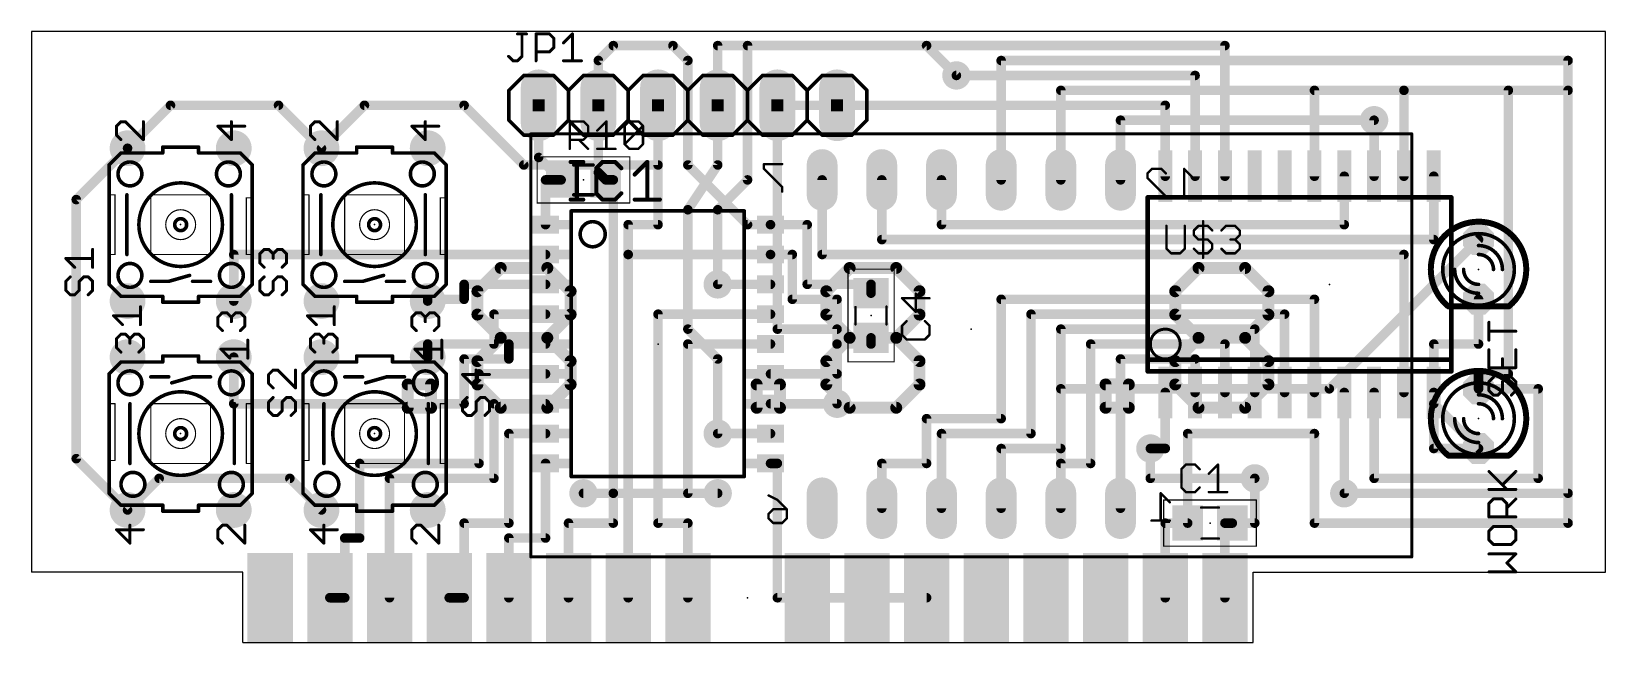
# Model space of a CAD drawing. Extents: x 0 to 67, y 0 to 26.
import ezdxf

# ---------------------------------------------------------------- set-up
doc = ezdxf.new("R2010")
doc.units = 0
for name, color, linetype in [('1', 22, 'CONTINUOUS'), ('16', 175, 'CONTINUOUS'), ('17', 82, 'CONTINUOUS'), ('18', 82, 'CONTINUOUS'), ('20', 7, 'CONTINUOUS'), ('21', 253, 'CONTINUOUS'), ('22', 253, 'CONTINUOUS'), ('23', 7, 'CONTINUOUS'), ('24', 7, 'CONTINUOUS'), ('25', 253, 'CONTINUOUS'), ('39', 22, 'CONTINUOUS'), ('51', 253, 'CONTINUOUS')]:
    doc.layers.add(name, color=color, linetype=linetype)

# ---------------------------------------------------------------- blocks, each defined once
blk = doc.blocks.new('RECT')
blk.add_solid([(-0.5, -0.5), (0.5, -0.5), (-0.5, 0.5), (0.5, 0.5)])
blk = doc.blocks.new('LONGP100')
at = {"const_width": 1}
blk.add_lwpolyline([(-0.5, 0), (0.5, 0)], dxfattribs=at)
at = {"const_width": 0.5}
for points in [[(-0.5, 0.25, 1), (-0.5, -0.25)], [(0.5, -0.25, 1), (0.5, 0.25)]]:
    blk.add_lwpolyline(points, format="xyb", dxfattribs=at)
blk = doc.blocks.new('ROUNDP')
at = {"const_width": 0.5}
blk.add_lwpolyline([(0, -0.25, 1), (0, 0.25, 1), (0, -0.25)], format="xyb", dxfattribs=at)
blk = doc.blocks.new('OCTAGONP')
at = {"const_width": 0.5}
blk.add_lwpolyline([(-0.25, -0.1036), (-0.25, 0.1036), (-0.1036, 0.25), (0.1036, 0.25), (0.25, 0.1036), (0.25, -0.1036), (0.1036, -0.25), (-0.1036, -0.25), (-0.25, -0.1036), (-0.25, 0.1036)], dxfattribs=at)
blk = doc.blocks.new('ROUNDV')
at = {"const_width": 0.5}
blk.add_lwpolyline([(0, -0.25, 1), (0, 0.25, 1), (0, -0.25)], format="xyb", dxfattribs=at)

msp = doc.modelspace()

# ---------------------------------------------------------------- linework, layer by layer
at = {"layer": '1', "const_width": 0.4064}
for points in [[(24.13, 24.765), (24.765, 25.4)], [(24.765, 25.4), (27.305, 25.4)], [(27.305, 25.4), (27.94, 24.765)], [(50.8, 25.4), (29.21, 25.4)], [(29.21, 25.4), (29.21, 22.86)], [(50.8, 19.84), (50.8, 25.4)], [(24.13, 22.86), (24.13, 24.765)], [(27.94, 24.765), (27.94, 20.32)], [(49.53, 24.13), (39.37, 24.13)], [(49.53, 19.84), (49.53, 24.13)], [(54.61, 19.84), (54.61, 23.495)], [(54.61, 23.495), (58.42, 23.495)], [(58.42, 23.495), (58.42, 19.84)], [(58.42, 23.495), (65.405, 23.495)], [(65.405, 23.495), (65.405, 5.08)], [(4.0894, 21.0312), (5.9182, 22.86)], [(5.9182, 22.86), (10.5156, 22.86)], [(10.5156, 22.86), (12.3444, 21.0312)], [(21.59, 22.86), (21.59, 20.64)], [(24.13, 22.86), (24.13, 20)], [(26.67, 17.78), (26.67, 22.86)], [(48.26, 22.86), (31.75, 22.86)], [(48.26, 19.84), (48.26, 22.86)], [(57.15, 22.225), (57.15, 19.84)], [(4.0894, 21.0312), (1.905, 18.8468)], [(21.59, 20.64), (22.545, 19.685)], [(24.13, 20), (24.445, 19.685)], [(27.94, 20.32), (30.48, 17.78)], [(22.545, 19.685), (21.8821, 19.685)], [(21.8821, 19.685), (21.8821, 17.78)], [(24.765, 19.685), (24.445, 19.685)], [(24.765, 6.35), (24.765, 19.685)], [(33.655, 19.685), (33.655, 16.51)], [(36.195, 17.145), (36.195, 19.685)], [(38.735, 19.685), (38.735, 17.78)], [(55.88, 17.78), (55.88, 19.84)], [(59.69, 19.84), (59.69, 17.145)], [(1.905, 18.8468), (1.905, 7.8232)], [(25.4, 16.51), (25.4, 17.78)], [(25.4, 17.78), (26.67, 17.78)], [(30.48, 17.78), (31.4579, 17.78)], [(31.4579, 17.78), (33.02, 17.78)], [(33.02, 17.78), (33.02, 15.24)], [(38.735, 17.78), (55.88, 17.78)], [(59.69, 17.145), (36.195, 17.145)], [(21.8821, 16.51), (8.6106, 16.51)], [(8.6106, 16.51), (8.6106, 14.5288)], [(25.4, 1.905), (25.4, 16.51)], [(31.4579, 16.51), (25.4, 16.51)], [(31.4579, 16.51), (32.385, 16.51)], [(32.385, 16.51), (32.385, 14.605)], [(33.655, 16.51), (58.42, 16.51)], [(58.42, 16.51), (58.42, 10.64)], [(21.8821, 15.24), (18.415, 15.24)], [(18.415, 15.24), (18.415, 14.605)], [(29.21, 15.24), (31.4579, 15.24)], [(33.02, 15.24), (35.735, 15.24)], [(35.735, 15.24), (35.735, 14.865)], [(18.415, 14.605), (16.8656, 14.605)], [(16.8656, 14.605), (16.8656, 14.5288)], [(32.385, 14.605), (34.29, 14.605)], [(34.29, 14.605), (34.29, 12.7)], [(41.275, 9.525), (41.275, 14.605)], [(41.275, 14.605), (54.61, 14.605)], [(54.61, 14.605), (54.61, 10.64)], [(21.8821, 13.97), (19.685, 13.97)], [(19.685, 13.97), (19.685, 12.7)], [(31.4579, 13.97), (26.67, 13.97)], [(26.67, 13.97), (26.67, 5.08)], [(42.545, 8.89), (42.545, 13.97)], [(42.545, 13.97), (53.34, 13.97)], [(53.34, 13.97), (53.34, 10.64)], [(43.815, 8.255), (43.815, 13.335)], [(43.815, 13.335), (52.07, 13.335)], [(52.07, 13.335), (52.07, 10.64)], [(19.685, 12.7), (16.8656, 12.7)], [(16.8656, 12.7), (16.8656, 12.1412)], [(21.8821, 12.7), (20.32, 12.7)], [(20.32, 12.7), (20.32, 12.065)], [(31.4579, 12.7), (27.94, 12.7)], [(27.94, 12.7), (27.94, 6.35)], [(34.29, 12.7), (35.735, 12.7)], [(34.29, 11.43), (34.29, 12.7)], [(35.735, 12.7), (35.735, 12.965)], [(45.085, 7.62), (45.085, 12.7)], [(45.085, 12.7), (50.8, 12.7)], [(50.8, 12.7), (50.8, 10.64)], [(8.6106, 10.16), (8.6106, 12.1412)], [(20.32, 12.065), (18.415, 12.065)], [(18.415, 12.065), (18.415, 10.16)], [(46.355, 5.715), (46.355, 12.065)], [(46.355, 12.065), (49.53, 12.065)], [(49.53, 12.065), (49.53, 10.64)], [(21.8821, 11.43), (19.05, 11.43)], [(19.05, 11.43), (19.05, 7.62)], [(31.4579, 11.43), (34.29, 11.43)], [(48.26, 8.255), (48.26, 10.64)], [(55.88, 10.64), (55.88, 6.35)], [(57.15, 10.64), (57.15, 6.985)], [(59.69, 10.64), (59.69, 8.255)], [(61.595, 10.795), (64.135, 10.795)], [(64.135, 6.985), (64.135, 10.795)], [(18.415, 10.16), (8.6106, 10.16)], [(21.8821, 10.16), (19.685, 10.16)], [(19.685, 10.16), (19.685, 6.985)], [(31.4579, 10.16), (34.29, 10.16)], [(38.1, 7.62), (38.1, 9.525)], [(38.1, 9.525), (41.275, 9.525)], [(21.8821, 8.89), (20.32, 8.89)], [(20.32, 8.89), (20.32, 5.08)], [(31.4579, 8.89), (29.21, 8.89)], [(38.735, 5.715), (38.735, 8.89)], [(38.735, 8.89), (42.545, 8.89)], [(54.61, 8.89), (49.215, 8.89)], [(49.215, 8.89), (49.215, 5.08)], [(54.61, 5.08), (54.61, 8.89)], [(41.275, 5.715), (41.275, 8.255)], [(41.275, 8.255), (43.815, 8.255)], [(47.625, 8.255), (48.26, 8.255)], [(61.595, 8.255), (59.69, 8.255)], [(1.905, 7.8232), (4.0894, 5.6388)], [(19.05, 7.62), (13.97, 7.62)], [(13.97, 7.62), (13.97, 4.445)], [(21.8821, 7.62), (21.8821, 4.445)], [(31.4579, 7.62), (31.75, 7.62)], [(31.75, 7.62), (31.75, 1.905)], [(36.195, 5.715), (36.195, 7.62)], [(36.195, 7.62), (38.1, 7.62)], [(43.815, 5.715), (43.815, 7.62)], [(43.815, 7.62), (45.085, 7.62)], [(5.4356, 6.985), (4.0894, 5.6388)], [(10.9982, 6.985), (5.4356, 6.985)], [(12.3444, 5.6388), (10.9982, 6.985)], [(19.685, 6.985), (15.24, 6.985)], [(15.24, 6.985), (15.24, 1.905)], [(52.07, 5.08), (52.07, 6.985)], [(57.15, 6.985), (64.135, 6.985)], [(23.495, 6.35), (24.765, 6.35)], [(24.765, 5.08), (24.765, 6.35)], [(27.94, 6.35), (29.21, 6.35)], [(20.32, 5.08), (18.415, 5.08)], [(18.415, 5.08), (18.415, 1.905)], [(22.86, 1.905), (22.86, 5.08)], [(22.86, 5.08), (24.765, 5.08)], [(26.67, 5.08), (27.94, 5.08)], [(27.94, 5.08), (27.94, 1.905)], [(49.215, 5.08), (48.26, 5.08)], [(48.26, 5.08), (48.26, 1.905)], [(51.115, 5.08), (50.8, 5.08)], [(50.8, 5.08), (50.8, 1.905)], [(51.115, 5.08), (52.07, 5.08)], [(65.405, 5.08), (54.61, 5.08)], [(13.97, 4.445), (13.335, 4.445)], [(13.335, 4.445), (13.335, 1.905)], [(21.8821, 4.445), (20.32, 4.445)], [(20.32, 4.445), (20.32, 1.905)], [(13.335, 1.905), (12.7, 1.905)], [(18.415, 1.905), (17.78, 1.905)], [(31.75, 1.905), (38.1, 1.905)]]:
    msp.add_lwpolyline(points, dxfattribs=at)
at = {"layer": '1', "const_width": 0.2032}
for points in [[(24.765, 25.5016, 1), (24.765, 25.2984)], [(24.8368, 25.3282, 1), (24.6932, 25.4718)], [(27.3768, 25.4718, 1), (27.2332, 25.3282)], [(27.305, 25.2984, 1), (27.305, 25.5016)], [(29.21, 25.5016, 1), (29.21, 25.2984)], [(29.3116, 25.4, 1), (29.1084, 25.4)], [(50.9016, 25.4, 1), (50.6984, 25.4)], [(50.8, 25.2984, 1), (50.8, 25.5016)], [(24.2316, 24.765, 1), (24.0284, 24.765)], [(24.0582, 24.8368, 1), (24.2018, 24.6932)], [(28.0416, 24.765, 1), (27.8384, 24.765)], [(27.8682, 24.6932, 1), (28.0118, 24.8368)], [(39.37, 24.2316, 1), (39.37, 24.0284)], [(49.6316, 24.13, 1), (49.4284, 24.13)], [(49.53, 24.0284, 1), (49.53, 24.2316)], [(54.7116, 23.495, 1), (54.5084, 23.495)], [(54.61, 23.5966, 1), (54.61, 23.3934)], [(58.5216, 23.495, 1), (58.3184, 23.495)], [(58.42, 23.5966, 1), (58.42, 23.3934)], [(58.42, 23.3934, 1), (58.42, 23.5966)], [(65.5066, 23.495, 1), (65.3034, 23.495)], [(65.405, 23.3934, 1), (65.405, 23.5966)], [(5.9182, 22.9616, 1), (5.9182, 22.7584)], [(5.99, 22.7882, 1), (5.8464, 22.9318)], [(10.5874, 22.9318, 1), (10.4438, 22.7882)], [(10.5156, 22.7584, 1), (10.5156, 22.9616)], [(21.6916, 22.86, 1), (21.4884, 22.86)], [(24.2316, 22.86, 1), (24.0284, 22.86)], [(24.0284, 22.86, 1), (24.2316, 22.86)], [(26.7716, 22.86, 1), (26.5684, 22.86)], [(29.1084, 22.86, 1), (29.3116, 22.86)], [(31.75, 22.9616, 1), (31.75, 22.7584)], [(48.3616, 22.86, 1), (48.1584, 22.86)], [(48.26, 22.7584, 1), (48.26, 22.9616)], [(57.2516, 22.225, 1), (57.0484, 22.225)], [(4.0176, 21.103, 1), (4.1612, 20.9594)], [(4.1612, 20.9594, 1), (4.0176, 21.103)], [(12.2726, 20.9594, 1), (12.4162, 21.103)], [(21.6618, 20.7118, 1), (21.5182, 20.5682)], [(21.4884, 20.64, 1), (21.6916, 20.64)], [(24.0284, 20, 1), (24.2316, 20)], [(24.2018, 20.0718, 1), (24.0582, 19.9282)], [(27.8384, 20.32, 1), (28.0416, 20.32)], [(28.0118, 20.3918, 1), (27.8682, 20.2482)], [(21.8821, 19.7866, 1), (21.8821, 19.5834)], [(21.9837, 19.685, 1), (21.7805, 19.685)], [(22.4732, 19.6132, 1), (22.6168, 19.7568)], [(22.545, 19.5834, 1), (22.545, 19.7866)], [(24.445, 19.7866, 1), (24.445, 19.5834)], [(24.3732, 19.6132, 1), (24.5168, 19.7568)], [(24.8666, 19.685, 1), (24.6634, 19.685)], [(24.765, 19.5834, 1), (24.765, 19.7866)], [(33.7566, 19.685, 1), (33.5534, 19.685)], [(36.2966, 19.685, 1), (36.0934, 19.685)], [(38.8366, 19.685, 1), (38.6334, 19.685)], [(48.1584, 19.84, 1), (48.3616, 19.84)], [(49.4284, 19.84, 1), (49.6316, 19.84)], [(50.6984, 19.84, 1), (50.9016, 19.84)], [(54.5084, 19.84, 1), (54.7116, 19.84)], [(55.9816, 19.84, 1), (55.7784, 19.84)], [(57.0484, 19.84, 1), (57.2516, 19.84)], [(58.3184, 19.84, 1), (58.5216, 19.84)], [(59.7916, 19.84, 1), (59.5884, 19.84)], [(2.0066, 18.8468, 1), (1.8034, 18.8468)], [(1.8332, 18.9186, 1), (1.9768, 18.775)], [(21.7805, 17.78, 1), (21.9837, 17.78)], [(25.5016, 17.78, 1), (25.2984, 17.78)], [(25.4, 17.8816, 1), (25.4, 17.6784)], [(26.5684, 17.78, 1), (26.7716, 17.78)], [(26.67, 17.6784, 1), (26.67, 17.8816)], [(30.48, 17.8816, 1), (30.48, 17.6784)], [(30.4082, 17.7082, 1), (30.5518, 17.8518)], [(31.4579, 17.8816, 1), (31.4579, 17.6784)], [(31.4579, 17.6784, 1), (31.4579, 17.8816)], [(33.1216, 17.78, 1), (32.9184, 17.78)], [(33.02, 17.6784, 1), (33.02, 17.8816)], [(38.735, 17.8816, 1), (38.735, 17.6784)], [(38.6334, 17.78, 1), (38.8366, 17.78)], [(55.7784, 17.78, 1), (55.9816, 17.78)], [(55.88, 17.6784, 1), (55.88, 17.8816)], [(36.195, 17.2466, 1), (36.195, 17.0434)], [(36.0934, 17.145, 1), (36.2966, 17.145)], [(59.5884, 17.145, 1), (59.7916, 17.145)], [(59.69, 17.0434, 1), (59.69, 17.2466)], [(8.6106, 16.6116, 1), (8.6106, 16.4084)], [(8.7122, 16.51, 1), (8.509, 16.51)], [(21.8821, 16.4084, 1), (21.8821, 16.6116)], [(25.5016, 16.51, 1), (25.2984, 16.51)], [(25.4, 16.6116, 1), (25.4, 16.4084)], [(25.2984, 16.51, 1), (25.5016, 16.51)], [(31.4579, 16.6116, 1), (31.4579, 16.4084)], [(31.4579, 16.4084, 1), (31.4579, 16.6116)], [(32.4866, 16.51, 1), (32.2834, 16.51)], [(32.385, 16.4084, 1), (32.385, 16.6116)], [(33.655, 16.6116, 1), (33.655, 16.4084)], [(33.5534, 16.51, 1), (33.7566, 16.51)], [(58.5216, 16.51, 1), (58.3184, 16.51)], [(58.42, 16.4084, 1), (58.42, 16.6116)], [(18.415, 15.3416, 1), (18.415, 15.1384)], [(18.5166, 15.24, 1), (18.3134, 15.24)], [(21.8821, 15.1384, 1), (21.8821, 15.3416)], [(29.21, 15.3416, 1), (29.21, 15.1384)], [(31.4579, 15.1384, 1), (31.4579, 15.3416)], [(33.02, 15.3416, 1), (33.02, 15.1384)], [(35.8366, 15.24, 1), (35.6334, 15.24)], [(35.735, 15.1384, 1), (35.735, 15.3416)], [(16.8656, 14.7066, 1), (16.8656, 14.5034)], [(16.9672, 14.605, 1), (16.764, 14.605)], [(18.415, 14.5034, 1), (18.415, 14.7066)], [(32.385, 14.7066, 1), (32.385, 14.5034)], [(32.9184, 15.24, 1), (33.1216, 15.24)], [(34.3916, 14.605, 1), (34.1884, 14.605)], [(34.29, 14.5034, 1), (34.29, 14.7066)], [(35.6334, 14.865, 1), (35.8366, 14.865)], [(41.3766, 14.605, 1), (41.1734, 14.605)], [(41.275, 14.7066, 1), (41.275, 14.5034)], [(54.7116, 14.605, 1), (54.5084, 14.605)], [(54.61, 14.5034, 1), (54.61, 14.7066)], [(8.509, 14.5288, 1), (8.7122, 14.5288)], [(16.764, 14.5288, 1), (16.9672, 14.5288)], [(18.3134, 14.605, 1), (18.5166, 14.605)], [(19.685, 14.0716, 1), (19.685, 13.8684)], [(19.7866, 13.97, 1), (19.5834, 13.97)], [(21.8821, 13.8684, 1), (21.8821, 14.0716)], [(26.67, 14.0716, 1), (26.67, 13.8684)], [(26.7716, 13.97, 1), (26.5684, 13.97)], [(31.4579, 13.8684, 1), (31.4579, 14.0716)], [(32.2834, 14.605, 1), (32.4866, 14.605)], [(42.6466, 13.97, 1), (42.4434, 13.97)], [(42.545, 14.0716, 1), (42.545, 13.8684)], [(53.4416, 13.97, 1), (53.2384, 13.97)], [(53.34, 13.8684, 1), (53.34, 14.0716)], [(43.9166, 13.335, 1), (43.7134, 13.335)], [(43.815, 13.4366, 1), (43.815, 13.2334)], [(52.1716, 13.335, 1), (51.9684, 13.335)], [(52.07, 13.2334, 1), (52.07, 13.4366)], [(16.8656, 12.8016, 1), (16.8656, 12.5984)], [(16.9672, 12.7, 1), (16.764, 12.7)], [(19.5834, 12.7, 1), (19.7866, 12.7)], [(19.685, 12.5984, 1), (19.685, 12.8016)], [(20.32, 12.8016, 1), (20.32, 12.5984)], [(20.4216, 12.7, 1), (20.2184, 12.7)], [(21.8821, 12.5984, 1), (21.8821, 12.8016)], [(27.94, 12.8016, 1), (27.94, 12.5984)], [(28.0416, 12.7, 1), (27.8384, 12.7)], [(31.4579, 12.5984, 1), (31.4579, 12.8016)], [(34.29, 12.8016, 1), (34.29, 12.5984)], [(34.3916, 12.7, 1), (34.1884, 12.7)], [(34.1884, 12.7, 1), (34.3916, 12.7)], [(35.8366, 12.965, 1), (35.6334, 12.965)], [(35.6334, 12.7, 1), (35.8366, 12.7)], [(35.735, 12.5984, 1), (35.735, 12.8016)], [(45.1866, 12.7, 1), (44.9834, 12.7)], [(45.085, 12.8016, 1), (45.085, 12.5984)], [(50.9016, 12.7, 1), (50.6984, 12.7)], [(50.8, 12.5984, 1), (50.8, 12.8016)], [(8.7122, 12.1412, 1), (8.509, 12.1412)], [(16.764, 12.1412, 1), (16.9672, 12.1412)], [(18.415, 12.1666, 1), (18.415, 11.9634)], [(18.5166, 12.065, 1), (18.3134, 12.065)], [(20.2184, 12.065, 1), (20.4216, 12.065)], [(20.32, 11.9634, 1), (20.32, 12.1666)], [(46.4566, 12.065, 1), (46.2534, 12.065)], [(46.355, 12.1666, 1), (46.355, 11.9634)], [(49.6316, 12.065, 1), (49.4284, 12.065)], [(49.53, 11.9634, 1), (49.53, 12.1666)], [(19.05, 11.5316, 1), (19.05, 11.3284)], [(19.1516, 11.43, 1), (18.9484, 11.43)], [(21.8821, 11.3284, 1), (21.8821, 11.5316)], [(31.4579, 11.5316, 1), (31.4579, 11.3284)], [(34.1884, 11.43, 1), (34.3916, 11.43)], [(34.29, 11.3284, 1), (34.29, 11.5316)], [(48.3616, 10.64, 1), (48.1584, 10.64)], [(49.4284, 10.64, 1), (49.6316, 10.64)], [(50.6984, 10.64, 1), (50.9016, 10.64)], [(51.9684, 10.64, 1), (52.1716, 10.64)], [(53.2384, 10.64, 1), (53.4416, 10.64)], [(54.5084, 10.64, 1), (54.7116, 10.64)], [(55.9816, 10.64, 1), (55.7784, 10.64)], [(57.2516, 10.64, 1), (57.0484, 10.64)], [(58.3184, 10.64, 1), (58.5216, 10.64)], [(59.7916, 10.64, 1), (59.5884, 10.64)], [(61.595, 10.8966, 1), (61.595, 10.6934)], [(64.2366, 10.795, 1), (64.0334, 10.795)], [(64.135, 10.6934, 1), (64.135, 10.8966)], [(8.6106, 10.2616, 1), (8.6106, 10.0584)], [(8.509, 10.16, 1), (8.7122, 10.16)], [(18.3134, 10.16, 1), (18.5166, 10.16)], [(18.415, 10.0584, 1), (18.415, 10.2616)], [(19.685, 10.2616, 1), (19.685, 10.0584)], [(19.7866, 10.16, 1), (19.5834, 10.16)], [(21.8821, 10.0584, 1), (21.8821, 10.2616)], [(31.4579, 10.2616, 1), (31.4579, 10.0584)], [(34.29, 10.0584, 1), (34.29, 10.2616)], [(38.2016, 9.525, 1), (37.9984, 9.525)], [(38.1, 9.6266, 1), (38.1, 9.4234)], [(41.1734, 9.525, 1), (41.3766, 9.525)], [(41.275, 9.4234, 1), (41.275, 9.6266)], [(20.32, 8.9916, 1), (20.32, 8.7884)], [(20.4216, 8.89, 1), (20.2184, 8.89)], [(21.8821, 8.7884, 1), (21.8821, 8.9916)], [(29.21, 8.9916, 1), (29.21, 8.7884)], [(31.4579, 8.7884, 1), (31.4579, 8.9916)], [(38.8366, 8.89, 1), (38.6334, 8.89)], [(38.735, 8.9916, 1), (38.735, 8.7884)], [(42.4434, 8.89, 1), (42.6466, 8.89)], [(42.545, 8.7884, 1), (42.545, 8.9916)], [(49.215, 8.9916, 1), (49.215, 8.7884)], [(49.3166, 8.89, 1), (49.1134, 8.89)], [(54.7116, 8.89, 1), (54.5084, 8.89)], [(54.61, 8.7884, 1), (54.61, 8.9916)], [(41.3766, 8.255, 1), (41.1734, 8.255)], [(41.275, 8.3566, 1), (41.275, 8.1534)], [(43.7134, 8.255, 1), (43.9166, 8.255)], [(43.815, 8.1534, 1), (43.815, 8.3566)], [(47.625, 8.3566, 1), (47.625, 8.1534)], [(48.1584, 8.255, 1), (48.3616, 8.255)], [(48.26, 8.1534, 1), (48.26, 8.3566)], [(59.69, 8.3566, 1), (59.69, 8.1534)], [(59.5884, 8.255, 1), (59.7916, 8.255)], [(61.595, 8.1534, 1), (61.595, 8.3566)], [(1.8034, 7.8232, 1), (2.0066, 7.8232)], [(1.9768, 7.895, 1), (1.8332, 7.7514)], [(13.97, 7.7216, 1), (13.97, 7.5184)], [(14.0716, 7.62, 1), (13.8684, 7.62)], [(18.9484, 7.62, 1), (19.1516, 7.62)], [(19.05, 7.5184, 1), (19.05, 7.7216)], [(21.9837, 7.62, 1), (21.7805, 7.62)], [(31.4579, 7.7216, 1), (31.4579, 7.5184)], [(31.8516, 7.62, 1), (31.6484, 7.62)], [(31.75, 7.5184, 1), (31.75, 7.7216)], [(36.2966, 7.62, 1), (36.0934, 7.62)], [(36.195, 7.7216, 1), (36.195, 7.5184)], [(37.9984, 7.62, 1), (38.2016, 7.62)], [(38.1, 7.5184, 1), (38.1, 7.7216)], [(43.9166, 7.62, 1), (43.7134, 7.62)], [(43.815, 7.7216, 1), (43.815, 7.5184)], [(44.9834, 7.62, 1), (45.1866, 7.62)], [(45.085, 7.5184, 1), (45.085, 7.7216)], [(5.4356, 7.0866, 1), (5.4356, 6.8834)], [(5.5074, 6.9132, 1), (5.3638, 7.0568)], [(11.07, 7.0568, 1), (10.9264, 6.9132)], [(10.9982, 6.8834, 1), (10.9982, 7.0866)], [(15.24, 7.0866, 1), (15.24, 6.8834)], [(15.3416, 6.985, 1), (15.1384, 6.985)], [(19.5834, 6.985, 1), (19.7866, 6.985)], [(19.685, 6.8834, 1), (19.685, 7.0866)], [(52.1716, 6.985, 1), (51.9684, 6.985)], [(57.15, 7.0866, 1), (57.15, 6.8834)], [(57.0484, 6.985, 1), (57.2516, 6.985)], [(64.0334, 6.985, 1), (64.2366, 6.985)], [(64.135, 6.8834, 1), (64.135, 7.0866)], [(23.495, 6.4516, 1), (23.495, 6.2484)], [(24.8666, 6.35, 1), (24.6634, 6.35)], [(24.6634, 6.35, 1), (24.8666, 6.35)], [(24.765, 6.2484, 1), (24.765, 6.4516)], [(27.94, 6.4516, 1), (27.94, 6.2484)], [(27.8384, 6.35, 1), (28.0416, 6.35)], [(29.21, 6.2484, 1), (29.21, 6.4516)], [(55.7784, 6.35, 1), (55.9816, 6.35)], [(4.0176, 5.7106, 1), (4.1612, 5.567)], [(4.0176, 5.567, 1), (4.1612, 5.7106)], [(12.2726, 5.567, 1), (12.4162, 5.7106)], [(36.0934, 5.715, 1), (36.2966, 5.715)], [(38.6334, 5.715, 1), (38.8366, 5.715)], [(41.1734, 5.715, 1), (41.3766, 5.715)], [(43.7134, 5.715, 1), (43.9166, 5.715)], [(46.2534, 5.715, 1), (46.4566, 5.715)], [(18.415, 5.1816, 1), (18.415, 4.9784)], [(18.5166, 5.08, 1), (18.3134, 5.08)], [(20.2184, 5.08, 1), (20.4216, 5.08)], [(20.32, 4.9784, 1), (20.32, 5.1816)], [(22.9616, 5.08, 1), (22.7584, 5.08)], [(22.86, 5.1816, 1), (22.86, 4.9784)], [(24.6634, 5.08, 1), (24.8666, 5.08)], [(24.765, 4.9784, 1), (24.765, 5.1816)], [(26.67, 5.1816, 1), (26.67, 4.9784)], [(26.5684, 5.08, 1), (26.7716, 5.08)], [(28.0416, 5.08, 1), (27.8384, 5.08)], [(27.94, 4.9784, 1), (27.94, 5.1816)], [(48.26, 5.1816, 1), (48.26, 4.9784)], [(48.3616, 5.08, 1), (48.1584, 5.08)], [(49.1134, 5.08, 1), (49.3166, 5.08)], [(49.215, 4.9784, 1), (49.215, 5.1816)], [(50.8, 5.1816, 1), (50.8, 4.9784)], [(50.9016, 5.08, 1), (50.6984, 5.08)], [(51.115, 5.1816, 1), (51.115, 4.9784)], [(51.115, 4.9784, 1), (51.115, 5.1816)], [(51.9684, 5.08, 1), (52.1716, 5.08)], [(52.07, 4.9784, 1), (52.07, 5.1816)], [(54.61, 5.1816, 1), (54.61, 4.9784)], [(54.5084, 5.08, 1), (54.7116, 5.08)], [(65.3034, 5.08, 1), (65.5066, 5.08)], [(65.405, 4.9784, 1), (65.405, 5.1816)], [(13.335, 4.5466, 1), (13.335, 4.3434)], [(13.4366, 4.445, 1), (13.2334, 4.445)], [(13.8684, 4.445, 1), (14.0716, 4.445)], [(13.97, 4.3434, 1), (13.97, 4.5466)], [(20.32, 4.5466, 1), (20.32, 4.3434)], [(20.4216, 4.445, 1), (20.2184, 4.445)], [(21.7805, 4.445, 1), (21.9837, 4.445)], [(21.8821, 4.3434, 1), (21.8821, 4.5466)], [(12.7, 2.0066, 1), (12.7, 1.8034)], [(13.335, 1.8034, 1), (13.335, 2.0066)], [(17.78, 2.0066, 1), (17.78, 1.8034)], [(18.415, 1.8034, 1), (18.415, 2.0066)], [(31.75, 2.0066, 1), (31.75, 1.8034)], [(38.1, 1.8034, 1), (38.1, 2.0066)], [(13.2334, 1.905, 1), (13.4366, 1.905)], [(15.1384, 1.905, 1), (15.3416, 1.905)], [(18.3134, 1.905, 1), (18.5166, 1.905)], [(20.2184, 1.905, 1), (20.4216, 1.905)], [(22.7584, 1.905, 1), (22.9616, 1.905)], [(25.2984, 1.905, 1), (25.5016, 1.905)], [(27.8384, 1.905, 1), (28.0416, 1.905)], [(31.6484, 1.905, 1), (31.8516, 1.905)], [(48.1584, 1.905, 1), (48.3616, 1.905)], [(50.6984, 1.905, 1), (50.9016, 1.905)]]:
    msp.add_lwpolyline(points, format="xyb", dxfattribs=at)
at = {"layer": '16', "const_width": 0.4064}
for points in [[(38.1, 25.4), (30.48, 25.4)], [(30.48, 25.4), (30.48, 19.685)], [(39.37, 24.13), (38.1, 25.4)], [(65.405, 24.765), (41.275, 24.765)], [(41.275, 24.765), (41.275, 19.685)], [(65.405, 6.35), (65.405, 24.765)], [(43.815, 19.685), (43.815, 23.495)], [(43.815, 23.495), (62.865, 23.495)], [(62.865, 23.495), (62.865, 11.43)], [(12.3444, 21.0312), (14.1732, 22.86)], [(14.1732, 22.86), (18.415, 22.86)], [(18.415, 22.86), (20.955, 20.32)], [(26.67, 20.32), (26.67, 22.86)], [(29.21, 20.32), (29.21, 22.86)], [(31.75, 13.335), (31.75, 22.86)], [(46.355, 19.685), (46.355, 22.225)], [(46.355, 22.225), (57.15, 22.225)], [(20.955, 20.32), (26.67, 20.32)], [(27.94, 18.415), (29.21, 20.32)], [(30.48, 19.685), (29.21, 18.415)], [(27.94, 13.335), (27.94, 18.415)], [(29.21, 18.415), (29.21, 15.24)], [(61.595, 17.145), (55.245, 10.795)], [(61.595, 14.605), (61.595, 12.7)], [(29.21, 12.065), (27.94, 13.335)], [(34.29, 13.335), (31.75, 13.335)], [(34.29, 10.16), (34.29, 13.335)], [(61.595, 12.7), (59.69, 12.7)], [(59.69, 12.7), (59.69, 10.16)], [(29.21, 8.89), (29.21, 12.065)], [(62.865, 11.43), (61.595, 11.43)], [(61.595, 11.43), (61.595, 10.795)], [(55.245, 10.795), (43.815, 10.795)], [(43.815, 10.795), (43.815, 5.715)], [(59.69, 10.16), (61.595, 8.255)], [(47.625, 6.985), (47.625, 8.255)], [(52.07, 6.985), (47.625, 6.985)], [(29.21, 6.35), (23.495, 6.35)], [(55.88, 6.35), (65.405, 6.35)]]:
    msp.add_lwpolyline(points, dxfattribs=at)
at = {"layer": '16', "const_width": 0.2032}
for points in [[(30.48, 25.5016, 1), (30.48, 25.2984)], [(30.5816, 25.4, 1), (30.3784, 25.4)], [(38.1718, 25.4718, 1), (38.0282, 25.3282)], [(38.1, 25.2984, 1), (38.1, 25.5016)], [(41.275, 24.8666, 1), (41.275, 24.6634)], [(41.3766, 24.765, 1), (41.1734, 24.765)], [(65.5066, 24.765, 1), (65.3034, 24.765)], [(65.405, 24.6634, 1), (65.405, 24.8666)], [(39.2982, 24.0582, 1), (39.4418, 24.2018)], [(43.9166, 23.495, 1), (43.7134, 23.495)], [(43.815, 23.5966, 1), (43.815, 23.3934)], [(62.9666, 23.495, 1), (62.7634, 23.495)], [(62.865, 23.3934, 1), (62.865, 23.5966)], [(14.1732, 22.9616, 1), (14.1732, 22.7584)], [(14.245, 22.7882, 1), (14.1014, 22.9318)], [(18.4868, 22.9318, 1), (18.3432, 22.7882)], [(18.415, 22.7584, 1), (18.415, 22.9616)], [(26.7716, 22.86, 1), (26.5684, 22.86)], [(29.3116, 22.86, 1), (29.1084, 22.86)], [(31.8516, 22.86, 1), (31.6484, 22.86)], [(46.4566, 22.225, 1), (46.2534, 22.225)], [(46.355, 22.3266, 1), (46.355, 22.1234)], [(57.15, 22.1234, 1), (57.15, 22.3266)], [(12.2726, 21.103, 1), (12.4162, 20.9594)], [(20.955, 20.4216, 1), (20.955, 20.2184)], [(20.8832, 20.2482, 1), (21.0268, 20.3918)], [(26.5684, 20.32, 1), (26.7716, 20.32)], [(26.67, 20.2184, 1), (26.67, 20.4216)], [(29.1084, 20.32, 1), (29.3116, 20.32)], [(29.2945, 20.2636, 1), (29.1255, 20.3764)], [(30.3784, 19.685, 1), (30.5816, 19.685)], [(30.5518, 19.6132, 1), (30.4082, 19.7568)], [(41.1734, 19.685, 1), (41.3766, 19.685)], [(43.7134, 19.685, 1), (43.9166, 19.685)], [(46.2534, 19.685, 1), (46.4566, 19.685)], [(28.0416, 18.415, 1), (27.8384, 18.415)], [(27.8555, 18.4714, 1), (28.0245, 18.3586)], [(29.3116, 18.415, 1), (29.1084, 18.415)], [(29.1382, 18.4868, 1), (29.2818, 18.3432)], [(61.6668, 17.0732, 1), (61.5232, 17.2168)], [(29.1084, 15.24, 1), (29.3116, 15.24)], [(61.6966, 14.605, 1), (61.4934, 14.605)], [(27.8384, 13.335, 1), (28.0416, 13.335)], [(28.0118, 13.4068, 1), (27.8682, 13.2632)], [(31.75, 13.4366, 1), (31.75, 13.2334)], [(31.6484, 13.335, 1), (31.8516, 13.335)], [(34.3916, 13.335, 1), (34.1884, 13.335)], [(34.29, 13.2334, 1), (34.29, 13.4366)], [(59.69, 12.8016, 1), (59.69, 12.5984)], [(59.7916, 12.7, 1), (59.5884, 12.7)], [(61.4934, 12.7, 1), (61.6966, 12.7)], [(61.595, 12.5984, 1), (61.595, 12.8016)], [(29.3116, 12.065, 1), (29.1084, 12.065)], [(29.1382, 11.9932, 1), (29.2818, 12.1368)], [(61.595, 11.5316, 1), (61.595, 11.3284)], [(61.6966, 11.43, 1), (61.4934, 11.43)], [(62.7634, 11.43, 1), (62.9666, 11.43)], [(62.865, 11.3284, 1), (62.865, 11.5316)], [(43.815, 10.8966, 1), (43.815, 10.6934)], [(43.9166, 10.795, 1), (43.7134, 10.795)], [(55.1732, 10.8668, 1), (55.3168, 10.7232)], [(55.245, 10.6934, 1), (55.245, 10.8966)], [(61.4934, 10.795, 1), (61.6966, 10.795)], [(34.1884, 10.16, 1), (34.3916, 10.16)], [(59.5884, 10.16, 1), (59.7916, 10.16)], [(59.7618, 10.2318, 1), (59.6182, 10.0882)], [(29.1084, 8.89, 1), (29.3116, 8.89)], [(47.7266, 8.255, 1), (47.5234, 8.255)], [(61.5232, 8.1832, 1), (61.6668, 8.3268)], [(47.625, 7.0866, 1), (47.625, 6.8834)], [(47.5234, 6.985, 1), (47.7266, 6.985)], [(52.07, 6.8834, 1), (52.07, 7.0866)], [(23.495, 6.4516, 1), (23.495, 6.2484)], [(29.21, 6.2484, 1), (29.21, 6.4516)], [(55.88, 6.4516, 1), (55.88, 6.2484)], [(65.3034, 6.35, 1), (65.5066, 6.35)], [(65.405, 6.2484, 1), (65.405, 6.4516)], [(43.7134, 5.715, 1), (43.9166, 5.715)]]:
    msp.add_lwpolyline(points, format="xyb", dxfattribs=at)
at = {"layer": '20'}
for p, q in [((67, 26), (0, 26)), ((0, 26), (0, 3)), ((67, 3), (67, 26)), ((9, 3), (0, 3)), ((9, 0), (9, 3)), ((52, 0), (52, 3)), ((52, 3), (67, 3)), ((9, 0), (52, 0))]:
    msp.add_line(p, q, dxfattribs=at)
at = {"layer": '21'}
for points, const_width in [([(20.955, 24.13), (20.32, 23.495)], 0.1524), ([(20.955, 24.13), (22.225, 24.13)], 0.1524), ([(22.225, 24.13), (22.86, 23.495)], 0.1524), ([(22.86, 23.495), (23.495, 24.13)], 0.1524), ([(23.495, 24.13), (24.765, 24.13)], 0.1524), ([(24.765, 24.13), (25.4, 23.495)], 0.1524), ([(25.4, 23.495), (26.035, 24.13)], 0.1524), ([(26.035, 24.13), (27.305, 24.13)], 0.1524), ([(27.305, 24.13), (27.94, 23.495)], 0.1524), ([(28.575, 24.13), (27.94, 23.495)], 0.1524), ([(28.575, 24.13), (29.845, 24.13)], 0.1524), ([(29.845, 24.13), (30.48, 23.495)], 0.1524), ([(30.48, 23.495), (31.115, 24.13)], 0.1524), ([(31.115, 24.13), (32.385, 24.13)], 0.1524), ([(32.385, 24.13), (33.02, 23.495)], 0.1524), ([(33.655, 24.13), (33.02, 23.495)], 0.1524), ([(33.655, 24.13), (34.925, 24.13)], 0.1524), ([(34.925, 24.13), (35.56, 23.495)], 0.1524), ([(20.32, 23.495), (20.32, 22.225)], 0.1524), ([(22.86, 23.495), (22.86, 22.225)], 0.1524), ([(25.4, 23.495), (25.4, 22.225)], 0.1524), ([(27.94, 23.495), (27.94, 22.225)], 0.1524), ([(30.48, 23.495), (30.48, 22.225)], 0.1524), ([(33.02, 23.495), (33.02, 22.225)], 0.1524), ([(35.56, 23.495), (35.56, 22.225)], 0.1524), ([(20.32, 22.225), (20.955, 21.59)], 0.1524), ([(22.86, 22.225), (22.225, 21.59)], 0.1524), ([(23.495, 21.59), (22.86, 22.225)], 0.1524), ([(25.4, 22.225), (24.765, 21.59)], 0.1524), ([(26.035, 21.59), (25.4, 22.225)], 0.1524), ([(27.94, 22.225), (27.305, 21.59)], 0.1524), ([(27.94, 22.225), (28.575, 21.59)], 0.1524), ([(30.48, 22.225), (29.845, 21.59)], 0.1524), ([(31.115, 21.59), (30.48, 22.225)], 0.1524), ([(33.02, 22.225), (32.385, 21.59)], 0.1524), ([(33.02, 22.225), (33.655, 21.59)], 0.1524), ([(35.56, 22.225), (34.925, 21.59)], 0.1524), ([(22.225, 21.59), (20.955, 21.59)], 0.1524), ([(24.765, 21.59), (23.495, 21.59)], 0.1524), ([(27.305, 21.59), (26.035, 21.59)], 0.1524), ([(29.845, 21.59), (28.575, 21.59)], 0.1524), ([(32.385, 21.59), (31.115, 21.59)], 0.1524), ([(34.925, 21.59), (33.655, 21.59)], 0.1524), ([(5.588, 20.828), (5.334, 20.828)], 0.1524), ([(7.112, 21.082), (5.588, 21.082)], 0.1524), ([(5.588, 20.828), (5.588, 21.082)], 0.1524), ([(7.112, 21.082), (7.112, 20.828)], 0.1524), ([(7.112, 20.828), (7.366, 20.828)], 0.1524), ([(13.843, 20.828), (13.589, 20.828)], 0.1524), ([(15.367, 21.082), (13.843, 21.082)], 0.1524), ([(13.843, 20.828), (13.843, 21.082)], 0.1524), ([(15.367, 21.082), (15.367, 20.828)], 0.1524), ([(15.367, 20.828), (15.621, 20.828)], 0.1524), ([(3.302, 19.939), (3.302, 19.05)], 0.1524), ([(9.398, 18.923), (9.398, 19.939)], 0.1524), ([(11.557, 19.939), (11.557, 19.05)], 0.1524), ([(17.653, 18.923), (17.653, 19.939)], 0.1524), ([(3.302, 19.05), (3.302, 16.51)], 0.1524), ([(3.556, 19.05), (3.302, 19.05)], 0.0508), ([(3.556, 19.05), (3.556, 16.51)], 0.0508), ([(9.144, 18.923), (9.144, 16.51)], 0.0508), ([(9.144, 18.923), (9.398, 18.923)], 0.0508), ([(9.398, 16.51), (9.398, 18.923)], 0.1524), ([(11.557, 19.05), (11.557, 16.51)], 0.1524), ([(11.811, 19.05), (11.557, 19.05)], 0.0508), ([(11.811, 19.05), (11.811, 16.51)], 0.0508), ([(17.399, 18.923), (17.399, 16.51)], 0.0508), ([(17.399, 18.923), (17.653, 18.923)], 0.0508), ([(17.653, 16.51), (17.653, 18.923)], 0.1524), ([(22.9743, 18.3642), (22.9743, 7.0612)], 0.1524), ([(30.3403, 18.3642), (22.9743, 18.3642)], 0.1524), ([(30.3403, 7.0612), (30.3403, 18.3642)], 0.1524), ([(3.302, 16.51), (3.302, 15.621)], 0.1524), ([(3.302, 16.51), (3.556, 16.51)], 0.0508), ([(9.144, 16.51), (9.398, 16.51)], 0.0508), ([(9.398, 15.621), (9.398, 16.51)], 0.1524), ([(11.557, 16.51), (11.557, 15.621)], 0.1524), ([(11.557, 16.51), (11.811, 16.51)], 0.0508), ([(17.399, 16.51), (17.653, 16.51)], 0.0508), ([(17.653, 15.621), (17.653, 16.51)], 0.1524), ([(5.588, 14.732), (5.334, 14.732)], 0.1524), ([(5.588, 14.478), (5.588, 14.732)], 0.1524), ([(7.112, 14.732), (7.112, 14.478)], 0.1524), ([(7.112, 14.732), (7.366, 14.732)], 0.1524), ([(13.843, 14.732), (13.589, 14.732)], 0.1524), ([(13.843, 14.478), (13.843, 14.732)], 0.1524), ([(15.367, 14.732), (15.367, 14.478)], 0.1524), ([(15.367, 14.732), (15.621, 14.732)], 0.1524), ([(5.588, 14.478), (7.112, 14.478)], 0.1524), ([(13.843, 14.478), (15.367, 14.478)], 0.1524), ([(7.112, 12.192), (5.588, 12.192)], 0.1524), ([(5.588, 11.938), (5.588, 12.192)], 0.1524), ([(7.112, 12.192), (7.112, 11.938)], 0.1524), ([(15.367, 12.192), (13.843, 12.192)], 0.1524), ([(13.843, 11.938), (13.843, 12.192)], 0.1524), ([(15.367, 12.192), (15.367, 11.938)], 0.1524), ([(60.435, 12.04), (47.515, 12.04)], 0.2032), ([(5.588, 11.938), (5.334, 11.938)], 0.1524), ([(7.112, 11.938), (7.366, 11.938)], 0.1524), ([(13.843, 11.938), (13.589, 11.938)], 0.1524), ([(15.367, 11.938), (15.621, 11.938)], 0.1524), ([(3.302, 11.049), (3.302, 10.16)], 0.1524), ([(9.398, 10.16), (9.398, 11.049)], 0.1524), ([(11.557, 11.049), (11.557, 10.16)], 0.1524), ([(17.653, 10.16), (17.653, 11.049)], 0.1524), ([(3.302, 10.16), (3.302, 7.747)], 0.1524), ([(3.556, 10.16), (3.302, 10.16)], 0.0508), ([(3.556, 7.747), (3.556, 10.16)], 0.0508), ([(9.398, 10.16), (9.144, 10.16)], 0.0508), ([(9.144, 7.62), (9.144, 10.16)], 0.0508), ([(9.398, 7.62), (9.398, 10.16)], 0.1524), ([(11.557, 10.16), (11.557, 7.747)], 0.1524), ([(11.811, 10.16), (11.557, 10.16)], 0.0508), ([(11.811, 7.747), (11.811, 10.16)], 0.0508), ([(17.653, 10.16), (17.399, 10.16)], 0.0508), ([(17.399, 7.62), (17.399, 10.16)], 0.0508), ([(17.653, 7.62), (17.653, 10.16)], 0.1524), ([(3.302, 7.747), (3.302, 6.731)], 0.1524), ([(3.556, 7.747), (3.302, 7.747)], 0.0508), ([(9.144, 7.62), (9.398, 7.62)], 0.0508), ([(9.398, 6.731), (9.398, 7.62)], 0.1524), ([(11.557, 7.747), (11.557, 6.731)], 0.1524), ([(11.811, 7.747), (11.557, 7.747)], 0.0508), ([(17.399, 7.62), (17.653, 7.62)], 0.0508), ([(17.653, 6.731), (17.653, 7.62)], 0.1524), ([(22.9743, 7.0612), (30.3403, 7.0612)], 0.1524), ([(5.588, 5.842), (5.334, 5.842)], 0.1524), ([(5.588, 5.588), (5.588, 5.842)], 0.1524), ([(5.588, 5.588), (7.112, 5.588)], 0.1524), ([(7.112, 5.842), (7.112, 5.588)], 0.1524), ([(7.112, 5.842), (7.366, 5.842)], 0.1524), ([(13.843, 5.842), (13.589, 5.842)], 0.1524), ([(13.843, 5.588), (13.843, 5.842)], 0.1524), ([(13.843, 5.588), (15.367, 5.588)], 0.1524), ([(15.367, 5.842), (15.367, 5.588)], 0.1524), ([(15.367, 5.842), (15.621, 5.842)], 0.1524)]:
    msp.add_lwpolyline(points, dxfattribs=dict(at, const_width=const_width))
for points, const_width in [([(20.955, 24.1681, 1), (20.955, 24.0919)], 0.0762), ([(20.9819, 24.1031, 1), (20.9281, 24.1569)], 0.0762), ([(22.2519, 24.1569, 1), (22.1981, 24.1031)], 0.0762), ([(22.225, 24.0919, 1), (22.225, 24.1681)], 0.0762), ([(23.495, 24.1681, 1), (23.495, 24.0919)], 0.0762), ([(23.5219, 24.1031, 1), (23.4681, 24.1569)], 0.0762), ([(24.7919, 24.1569, 1), (24.7381, 24.1031)], 0.0762), ([(24.765, 24.0919, 1), (24.765, 24.1681)], 0.0762), ([(26.035, 24.1681, 1), (26.035, 24.0919)], 0.0762), ([(26.0619, 24.1031, 1), (26.0081, 24.1569)], 0.0762), ([(27.3319, 24.1569, 1), (27.2781, 24.1031)], 0.0762), ([(27.305, 24.0919, 1), (27.305, 24.1681)], 0.0762), ([(28.575, 24.1681, 1), (28.575, 24.0919)], 0.0762), ([(28.6019, 24.1031, 1), (28.5481, 24.1569)], 0.0762), ([(29.8719, 24.1569, 1), (29.8181, 24.1031)], 0.0762), ([(29.845, 24.0919, 1), (29.845, 24.1681)], 0.0762), ([(31.115, 24.1681, 1), (31.115, 24.0919)], 0.0762), ([(31.1419, 24.1031, 1), (31.0881, 24.1569)], 0.0762), ([(32.4119, 24.1569, 1), (32.3581, 24.1031)], 0.0762), ([(32.385, 24.0919, 1), (32.385, 24.1681)], 0.0762), ([(33.655, 24.1681, 1), (33.655, 24.0919)], 0.0762), ([(33.6819, 24.1031, 1), (33.6281, 24.1569)], 0.0762), ([(34.9519, 24.1569, 1), (34.8981, 24.1031)], 0.0762), ([(34.925, 24.0919, 1), (34.925, 24.1681)], 0.0762), ([(20.3581, 23.495, 1), (20.2819, 23.495)], 0.0762), ([(20.2931, 23.5219, 1), (20.3469, 23.4681)], 0.0762), ([(22.8981, 23.495, 1), (22.8219, 23.495)], 0.0762), ([(22.8331, 23.5219, 1), (22.8869, 23.4681)], 0.0762), ([(22.8331, 23.4681, 1), (22.8869, 23.5219)], 0.0762), ([(25.4381, 23.495, 1), (25.3619, 23.495)], 0.0762), ([(25.3731, 23.5219, 1), (25.4269, 23.4681)], 0.0762), ([(25.3731, 23.4681, 1), (25.4269, 23.5219)], 0.0762), ([(27.9781, 23.495, 1), (27.9019, 23.495)], 0.0762), ([(27.9131, 23.5219, 1), (27.9669, 23.4681)], 0.0762), ([(27.9131, 23.4681, 1), (27.9669, 23.5219)], 0.0762), ([(30.5181, 23.495, 1), (30.4419, 23.495)], 0.0762), ([(30.4531, 23.5219, 1), (30.5069, 23.4681)], 0.0762), ([(30.4531, 23.4681, 1), (30.5069, 23.5219)], 0.0762), ([(33.0581, 23.495, 1), (32.9819, 23.495)], 0.0762), ([(32.9931, 23.5219, 1), (33.0469, 23.4681)], 0.0762), ([(32.9931, 23.4681, 1), (33.0469, 23.5219)], 0.0762), ([(35.5981, 23.495, 1), (35.5219, 23.495)], 0.0762), ([(35.5331, 23.4681, 1), (35.5869, 23.5219)], 0.0762), ([(20.2819, 22.225, 1), (20.3581, 22.225)], 0.0762), ([(20.3469, 22.2519, 1), (20.2931, 22.1981)], 0.0762), ([(22.8219, 22.225, 1), (22.8981, 22.225)], 0.0762), ([(22.8869, 22.2519, 1), (22.8331, 22.1981)], 0.0762), ([(22.8869, 22.1981, 1), (22.8331, 22.2519)], 0.0762), ([(25.3619, 22.225, 1), (25.4381, 22.225)], 0.0762), ([(25.4269, 22.2519, 1), (25.3731, 22.1981)], 0.0762), ([(25.4269, 22.1981, 1), (25.3731, 22.2519)], 0.0762), ([(27.9019, 22.225, 1), (27.9781, 22.225)], 0.0762), ([(27.9669, 22.2519, 1), (27.9131, 22.1981)], 0.0762), ([(27.9669, 22.1981, 1), (27.9131, 22.2519)], 0.0762), ([(30.4419, 22.225, 1), (30.5181, 22.225)], 0.0762), ([(30.5069, 22.2519, 1), (30.4531, 22.1981)], 0.0762), ([(30.5069, 22.1981, 1), (30.4531, 22.2519)], 0.0762), ([(32.9819, 22.225, 1), (33.0581, 22.225)], 0.0762), ([(33.0469, 22.2519, 1), (32.9931, 22.1981)], 0.0762), ([(33.0469, 22.1981, 1), (32.9931, 22.2519)], 0.0762), ([(35.5219, 22.225, 1), (35.5981, 22.225)], 0.0762), ([(35.5869, 22.1981, 1), (35.5331, 22.2519)], 0.0762), ([(20.955, 21.6281, 1), (20.955, 21.5519)], 0.0762), ([(20.9281, 21.5631, 1), (20.9819, 21.6169)], 0.0762), ([(22.1981, 21.6169, 1), (22.2519, 21.5631)], 0.0762), ([(22.225, 21.5519, 1), (22.225, 21.6281)], 0.0762), ([(23.495, 21.6281, 1), (23.495, 21.5519)], 0.0762), ([(23.4681, 21.5631, 1), (23.5219, 21.6169)], 0.0762), ([(24.7381, 21.6169, 1), (24.7919, 21.5631)], 0.0762), ([(24.765, 21.5519, 1), (24.765, 21.6281)], 0.0762), ([(26.035, 21.6281, 1), (26.035, 21.5519)], 0.0762), ([(26.0081, 21.5631, 1), (26.0619, 21.6169)], 0.0762), ([(27.2781, 21.6169, 1), (27.3319, 21.5631)], 0.0762), ([(27.305, 21.5519, 1), (27.305, 21.6281)], 0.0762), ([(28.575, 21.6281, 1), (28.575, 21.5519)], 0.0762), ([(28.5481, 21.5631, 1), (28.6019, 21.6169)], 0.0762), ([(29.8181, 21.6169, 1), (29.8719, 21.5631)], 0.0762), ([(29.845, 21.5519, 1), (29.845, 21.6281)], 0.0762), ([(31.115, 21.6281, 1), (31.115, 21.5519)], 0.0762), ([(31.0881, 21.5631, 1), (31.1419, 21.6169)], 0.0762), ([(32.3581, 21.6169, 1), (32.4119, 21.5631)], 0.0762), ([(32.385, 21.5519, 1), (32.385, 21.6281)], 0.0762), ([(33.655, 21.6281, 1), (33.655, 21.5519)], 0.0762), ([(33.6281, 21.5631, 1), (33.6819, 21.6169)], 0.0762), ([(34.8981, 21.6169, 1), (34.9519, 21.5631)], 0.0762), ([(34.925, 21.5519, 1), (34.925, 21.6281)], 0.0762), ([(5.334, 20.8661, 1), (5.334, 20.7899)], 0.0762), ([(5.588, 21.1201, 1), (5.588, 21.0439)], 0.0762), ([(5.6261, 21.082, 1), (5.5499, 21.082)], 0.0762), ([(5.5499, 20.828, 1), (5.6261, 20.828)], 0.0762), ([(5.588, 20.7899, 1), (5.588, 20.8661)], 0.0762), ([(7.1501, 21.082, 1), (7.0739, 21.082)], 0.0762), ([(7.112, 20.8661, 1), (7.112, 20.7899)], 0.0762), ([(7.0739, 20.828, 1), (7.1501, 20.828)], 0.0762), ([(7.112, 21.0439, 1), (7.112, 21.1201)], 0.0762), ([(7.366, 20.7899, 1), (7.366, 20.8661)], 0.0762), ([(13.589, 20.8661, 1), (13.589, 20.7899)], 0.0762), ([(13.843, 21.1201, 1), (13.843, 21.0439)], 0.0762), ([(13.8811, 21.082, 1), (13.8049, 21.082)], 0.0762), ([(13.8049, 20.828, 1), (13.8811, 20.828)], 0.0762), ([(13.843, 20.7899, 1), (13.843, 20.8661)], 0.0762), ([(15.4051, 21.082, 1), (15.3289, 21.082)], 0.0762), ([(15.367, 20.8661, 1), (15.367, 20.7899)], 0.0762), ([(15.3289, 20.828, 1), (15.4051, 20.828)], 0.0762), ([(15.367, 21.0439, 1), (15.367, 21.1201)], 0.0762), ([(15.621, 20.7899, 1), (15.621, 20.8661)], 0.0762), ([(3.3401, 19.939, 1), (3.2639, 19.939)], 0.0762), ([(6.35, 16.002, 1), (6.35, 19.558, 1), (6.35, 16.002)], 0.1524), ([(9.4361, 19.939, 1), (9.3599, 19.939)], 0.0762), ([(11.5951, 19.939, 1), (11.5189, 19.939)], 0.0762), ([(14.605, 16.002, 1), (14.605, 19.558, 1), (14.605, 16.002)], 0.1524), ([(17.6911, 19.939, 1), (17.6149, 19.939)], 0.0762), ([(3.3401, 19.05, 1), (3.2639, 19.05)], 0.0762), ([(3.2639, 19.05, 1), (3.3401, 19.05)], 0.0762), ([(3.302, 19.0627, 1), (3.302, 19.0373)], 0.0254), ([(3.5687, 19.05, 1), (3.5433, 19.05)], 0.0254), ([(3.556, 19.0373, 1), (3.556, 19.0627)], 0.0254), ([(9.1567, 18.923, 1), (9.1313, 18.923)], 0.0254), ([(9.144, 18.9357, 1), (9.144, 18.9103)], 0.0254), ([(9.4361, 18.923, 1), (9.3599, 18.923)], 0.0762), ([(9.3599, 18.923, 1), (9.4361, 18.923)], 0.0762), ([(9.398, 18.9103, 1), (9.398, 18.9357)], 0.0254), ([(11.5951, 19.05, 1), (11.5189, 19.05)], 0.0762), ([(11.5189, 19.05, 1), (11.5951, 19.05)], 0.0762), ([(11.557, 19.0627, 1), (11.557, 19.0373)], 0.0254), ([(11.8237, 19.05, 1), (11.7983, 19.05)], 0.0254), ([(11.811, 19.0373, 1), (11.811, 19.0627)], 0.0254), ([(17.4117, 18.923, 1), (17.3863, 18.923)], 0.0254), ([(17.399, 18.9357, 1), (17.399, 18.9103)], 0.0254), ([(17.6911, 18.923, 1), (17.6149, 18.923)], 0.0762), ([(17.6149, 18.923, 1), (17.6911, 18.923)], 0.0762), ([(17.653, 18.9103, 1), (17.653, 18.9357)], 0.0254), ([(6.35, 17.526, 1), (6.35, 18.034, 1), (6.35, 17.526)], 0.1524), ([(14.605, 17.526, 1), (14.605, 18.034, 1), (14.605, 17.526)], 0.1524), ([(23.0124, 18.3642, 1), (22.9362, 18.3642)], 0.0762), ([(22.9743, 18.4023, 1), (22.9743, 18.3261)], 0.0762), ([(30.3784, 18.3642, 1), (30.3022, 18.3642)], 0.0762), ([(30.3403, 18.3261, 1), (30.3403, 18.4023)], 0.0762), ([(23.8887, 16.8402, 1), (23.8887, 17.907, 1), (23.8887, 16.8402)], 0.1524), ([(60.5868, 17.6393, 0.2691), (59.563, 15.875)], 0.254), ([(60.6183, 17.5842, 1), (60.5553, 17.6944)], 0.127), ([(63.627, 15.875, 0.277), (62.5512, 17.6679)], 0.254), ([(62.5811, 17.7239, 1), (62.5213, 17.6119)], 0.127), ([(60.6594, 17.078, 0.2315), (60.071, 15.875)], 0.1524), ([(60.6828, 17.0479, 1), (60.636, 17.1081)], 0.0762), ([(63.119, 15.875, 0.2361), (62.5094, 17.0942)], 0.1524), ([(62.5323, 17.1247, 1), (62.4865, 17.0637)], 0.0762), ([(3.3401, 16.51, 1), (3.2639, 16.51)], 0.0762), ([(3.2639, 16.51, 1), (3.3401, 16.51)], 0.0762), ([(3.302, 16.5227, 1), (3.302, 16.4973)], 0.0254), ([(3.5433, 16.51, 1), (3.5687, 16.51)], 0.0254), ([(3.556, 16.4973, 1), (3.556, 16.5227)], 0.0254), ([(9.144, 16.5227, 1), (9.144, 16.4973)], 0.0254), ([(9.1313, 16.51, 1), (9.1567, 16.51)], 0.0254), ([(9.4361, 16.51, 1), (9.3599, 16.51)], 0.0762), ([(9.3599, 16.51, 1), (9.4361, 16.51)], 0.0762), ([(9.398, 16.4973, 1), (9.398, 16.5227)], 0.0254), ([(11.5951, 16.51, 1), (11.5189, 16.51)], 0.0762), ([(11.5189, 16.51, 1), (11.5951, 16.51)], 0.0762), ([(11.557, 16.5227, 1), (11.557, 16.4973)], 0.0254), ([(11.7983, 16.51, 1), (11.8237, 16.51)], 0.0254), ([(11.811, 16.4973, 1), (11.811, 16.5227)], 0.0254), ([(17.399, 16.5227, 1), (17.399, 16.4973)], 0.0254), ([(17.3863, 16.51, 1), (17.4117, 16.51)], 0.0254), ([(17.6911, 16.51, 1), (17.6149, 16.51)], 0.0762), ([(17.6149, 16.51, 1), (17.6911, 16.51)], 0.0762), ([(17.653, 16.4973, 1), (17.653, 16.5227)], 0.0254), ([(3.2639, 15.621, 1), (3.3401, 15.621)], 0.0762), ([(9.3599, 15.621, 1), (9.4361, 15.621)], 0.0762), ([(11.5189, 15.621, 1), (11.5951, 15.621)], 0.0762), ([(17.6149, 15.621, 1), (17.6911, 15.621)], 0.0762), ([(59.563, 15.875, 0.2206), (60.2824, 14.3238)], 0.254), ([(59.6265, 15.875, 1), (59.4995, 15.875)], 0.127), ([(59.4995, 15.875, 1), (59.6265, 15.875)], 0.127), ([(60.071, 15.875, 0.2315), (60.6594, 14.672)], 0.1524), ([(60.1091, 15.875, 1), (60.0329, 15.875)], 0.0762), ([(60.0329, 15.875, 1), (60.1091, 15.875)], 0.0762), ([(62.4808, 14.6349, 0.2422), (63.119, 15.875)], 0.1524), ([(62.8959, 14.314, 0.2226), (63.627, 15.875)], 0.254), ([(63.1571, 15.875, 1), (63.0809, 15.875)], 0.0762), ([(63.0809, 15.875, 1), (63.1571, 15.875)], 0.0762), ([(63.6905, 15.875, 1), (63.5635, 15.875)], 0.127), ([(63.5635, 15.875, 1), (63.6905, 15.875)], 0.127), ([(5.334, 14.7701, 1), (5.334, 14.6939)], 0.0762), ([(5.6261, 14.732, 1), (5.5499, 14.732)], 0.0762), ([(5.588, 14.6939, 1), (5.588, 14.7701)], 0.0762), ([(7.1501, 14.732, 1), (7.0739, 14.732)], 0.0762), ([(7.112, 14.7701, 1), (7.112, 14.6939)], 0.0762), ([(7.366, 14.6939, 1), (7.366, 14.7701)], 0.0762), ([(13.589, 14.7701, 1), (13.589, 14.6939)], 0.0762), ([(13.8811, 14.732, 1), (13.8049, 14.732)], 0.0762), ([(13.843, 14.6939, 1), (13.843, 14.7701)], 0.0762), ([(15.4051, 14.732, 1), (15.3289, 14.732)], 0.0762), ([(15.367, 14.7701, 1), (15.367, 14.6939)], 0.0762), ([(15.621, 14.6939, 1), (15.621, 14.7701)], 0.0762), ([(60.636, 14.6419, 1), (60.6828, 14.7021)], 0.0762), ([(5.588, 14.5161, 1), (5.588, 14.4399)], 0.0762), ([(5.5499, 14.478, 1), (5.6261, 14.478)], 0.0762), ([(7.0739, 14.478, 1), (7.1501, 14.478)], 0.0762), ([(7.112, 14.4399, 1), (7.112, 14.5161)], 0.0762), ([(13.843, 14.5161, 1), (13.843, 14.4399)], 0.0762), ([(13.8049, 14.478, 1), (13.8811, 14.478)], 0.0762), ([(15.3289, 14.478, 1), (15.4051, 14.478)], 0.0762), ([(15.367, 14.4399, 1), (15.367, 14.5161)], 0.0762), ([(60.2414, 14.2753, 1), (60.3234, 14.3723)], 0.127), ([(62.4587, 14.6659, 1), (62.5029, 14.6039)], 0.0762), ([(62.8552, 14.3628, 1), (62.9366, 14.2652)], 0.127), ([(48.26, 12.065, 1), (48.26, 13.335, 1), (48.26, 12.065)], 0.127), ([(5.588, 12.2301, 1), (5.588, 12.1539)], 0.0762), ([(5.6261, 12.192, 1), (5.5499, 12.192)], 0.0762), ([(7.1501, 12.192, 1), (7.0739, 12.192)], 0.0762), ([(7.112, 12.1539, 1), (7.112, 12.2301)], 0.0762), ([(13.843, 12.2301, 1), (13.843, 12.1539)], 0.0762), ([(13.8811, 12.192, 1), (13.8049, 12.192)], 0.0762), ([(15.4051, 12.192, 1), (15.3289, 12.192)], 0.0762), ([(15.367, 12.1539, 1), (15.367, 12.2301)], 0.0762), ([(47.515, 12.0908, 1), (47.515, 11.9892)], 0.1016), ([(60.435, 11.9892, 1), (60.435, 12.0908)], 0.1016), ([(5.334, 11.9761, 1), (5.334, 11.8999)], 0.0762), ([(5.5499, 11.938, 1), (5.6261, 11.938)], 0.0762), ([(5.588, 11.8999, 1), (5.588, 11.9761)], 0.0762), ([(7.112, 11.9761, 1), (7.112, 11.8999)], 0.0762), ([(7.0739, 11.938, 1), (7.1501, 11.938)], 0.0762), ([(7.366, 11.8999, 1), (7.366, 11.9761)], 0.0762), ([(13.589, 11.9761, 1), (13.589, 11.8999)], 0.0762), ([(13.8049, 11.938, 1), (13.8811, 11.938)], 0.0762), ([(13.843, 11.8999, 1), (13.843, 11.9761)], 0.0762), ([(15.367, 11.9761, 1), (15.367, 11.8999)], 0.0762), ([(15.3289, 11.938, 1), (15.4051, 11.938)], 0.0762), ([(15.621, 11.8999, 1), (15.621, 11.9761)], 0.0762), ([(60.5868, 11.2893, 0.2691), (59.563, 9.525)], 0.254), ([(60.6183, 11.2342, 1), (60.5553, 11.3444)], 0.127), ([(63.627, 9.525, 0.277), (62.5512, 11.3179)], 0.254), ([(62.5811, 11.3739, 1), (62.5213, 11.2619)], 0.127), ([(3.3401, 11.049, 1), (3.2639, 11.049)], 0.0762), ([(6.35, 7.112, 1), (6.35, 10.668, 1), (6.35, 7.112)], 0.1524), ([(9.4361, 11.049, 1), (9.3599, 11.049)], 0.0762), ([(11.5951, 11.049, 1), (11.5189, 11.049)], 0.0762), ([(14.605, 7.112, 1), (14.605, 10.668, 1), (14.605, 7.112)], 0.1524), ([(17.6911, 11.049, 1), (17.6149, 11.049)], 0.0762), ([(60.6594, 10.728, 0.2315), (60.071, 9.525)], 0.1524), ([(60.6828, 10.6979, 1), (60.636, 10.7581)], 0.0762), ([(63.119, 9.525, 0.2361), (62.5094, 10.7442)], 0.1524), ([(62.5323, 10.7747, 1), (62.4865, 10.7137)], 0.0762), ([(3.3401, 10.16, 1), (3.2639, 10.16)], 0.0762), ([(3.2639, 10.16, 1), (3.3401, 10.16)], 0.0762), ([(3.302, 10.1727, 1), (3.302, 10.1473)], 0.0254), ([(3.5687, 10.16, 1), (3.5433, 10.16)], 0.0254), ([(3.556, 10.1473, 1), (3.556, 10.1727)], 0.0254), ([(9.144, 10.1727, 1), (9.144, 10.1473)], 0.0254), ([(9.1567, 10.16, 1), (9.1313, 10.16)], 0.0254), ([(9.4361, 10.16, 1), (9.3599, 10.16)], 0.0762), ([(9.3599, 10.16, 1), (9.4361, 10.16)], 0.0762), ([(9.398, 10.1473, 1), (9.398, 10.1727)], 0.0254), ([(11.5951, 10.16, 1), (11.5189, 10.16)], 0.0762), ([(11.5189, 10.16, 1), (11.5951, 10.16)], 0.0762), ([(11.557, 10.1727, 1), (11.557, 10.1473)], 0.0254), ([(11.8237, 10.16, 1), (11.7983, 10.16)], 0.0254), ([(11.811, 10.1473, 1), (11.811, 10.1727)], 0.0254), ([(17.399, 10.1727, 1), (17.399, 10.1473)], 0.0254), ([(17.4117, 10.16, 1), (17.3863, 10.16)], 0.0254), ([(17.6911, 10.16, 1), (17.6149, 10.16)], 0.0762), ([(17.6149, 10.16, 1), (17.6911, 10.16)], 0.0762), ([(17.653, 10.1473, 1), (17.653, 10.1727)], 0.0254), ([(59.563, 9.525, 0.2206), (60.2824, 7.9738)], 0.254), ([(59.6265, 9.525, 1), (59.4995, 9.525)], 0.127), ([(59.4995, 9.525, 1), (59.6265, 9.525)], 0.127), ([(60.071, 9.525, 0.2315), (60.6594, 8.322)], 0.1524), ([(60.1091, 9.525, 1), (60.0329, 9.525)], 0.0762), ([(60.0329, 9.525, 1), (60.1091, 9.525)], 0.0762), ([(62.4808, 8.2849, 0.2422), (63.119, 9.525)], 0.1524), ([(62.8959, 7.964, 0.2226), (63.627, 9.525)], 0.254), ([(63.1571, 9.525, 1), (63.0809, 9.525)], 0.0762), ([(63.0809, 9.525, 1), (63.1571, 9.525)], 0.0762), ([(63.6905, 9.525, 1), (63.5635, 9.525)], 0.127), ([(63.5635, 9.525, 1), (63.6905, 9.525)], 0.127), ([(6.35, 8.636, 1), (6.35, 9.144, 1), (6.35, 8.636)], 0.1524), ([(14.605, 8.636, 1), (14.605, 9.144, 1), (14.605, 8.636)], 0.1524), ([(60.2414, 7.9253, 1), (60.3234, 8.0223)], 0.127), ([(60.636, 8.2919, 1), (60.6828, 8.3521)], 0.0762), ([(62.4587, 8.3159, 1), (62.5029, 8.2539)], 0.0762), ([(62.8552, 8.0128, 1), (62.9366, 7.9152)], 0.127), ([(3.3401, 7.747, 1), (3.2639, 7.747)], 0.0762), ([(3.2639, 7.747, 1), (3.3401, 7.747)], 0.0762), ([(3.302, 7.7597, 1), (3.302, 7.7343)], 0.0254), ([(3.5433, 7.747, 1), (3.5687, 7.747)], 0.0254), ([(3.556, 7.7343, 1), (3.556, 7.7597)], 0.0254), ([(9.144, 7.6327, 1), (9.144, 7.6073)], 0.0254), ([(9.1313, 7.62, 1), (9.1567, 7.62)], 0.0254), ([(9.4361, 7.62, 1), (9.3599, 7.62)], 0.0762), ([(9.3599, 7.62, 1), (9.4361, 7.62)], 0.0762), ([(9.398, 7.6073, 1), (9.398, 7.6327)], 0.0254), ([(11.5951, 7.747, 1), (11.5189, 7.747)], 0.0762), ([(11.5189, 7.747, 1), (11.5951, 7.747)], 0.0762), ([(11.557, 7.7597, 1), (11.557, 7.7343)], 0.0254), ([(11.7983, 7.747, 1), (11.8237, 7.747)], 0.0254), ([(11.811, 7.7343, 1), (11.811, 7.7597)], 0.0254), ([(17.399, 7.6327, 1), (17.399, 7.6073)], 0.0254), ([(17.3863, 7.62, 1), (17.4117, 7.62)], 0.0254), ([(17.6911, 7.62, 1), (17.6149, 7.62)], 0.0762), ([(17.6149, 7.62, 1), (17.6911, 7.62)], 0.0762), ([(17.653, 7.6073, 1), (17.653, 7.6327)], 0.0254), ([(3.2639, 6.731, 1), (3.3401, 6.731)], 0.0762), ([(9.3599, 6.731, 1), (9.4361, 6.731)], 0.0762), ([(11.5189, 6.731, 1), (11.5951, 6.731)], 0.0762), ([(17.6149, 6.731, 1), (17.6911, 6.731)], 0.0762), ([(22.9743, 7.0993, 1), (22.9743, 7.0231)], 0.0762), ([(22.9362, 7.0612, 1), (23.0124, 7.0612)], 0.0762), ([(30.3022, 7.0612, 1), (30.3784, 7.0612)], 0.0762), ([(30.3403, 7.0231, 1), (30.3403, 7.0993)], 0.0762), ([(5.334, 5.8801, 1), (5.334, 5.8039)], 0.0762), ([(5.6261, 5.842, 1), (5.5499, 5.842)], 0.0762), ([(5.588, 5.6261, 1), (5.588, 5.5499)], 0.0762), ([(5.5499, 5.588, 1), (5.6261, 5.588)], 0.0762), ([(5.588, 5.8039, 1), (5.588, 5.8801)], 0.0762), ([(7.1501, 5.842, 1), (7.0739, 5.842)], 0.0762), ([(7.112, 5.8801, 1), (7.112, 5.8039)], 0.0762), ([(7.0739, 5.588, 1), (7.1501, 5.588)], 0.0762), ([(7.112, 5.5499, 1), (7.112, 5.6261)], 0.0762), ([(7.366, 5.8039, 1), (7.366, 5.8801)], 0.0762), ([(13.589, 5.8801, 1), (13.589, 5.8039)], 0.0762), ([(13.8811, 5.842, 1), (13.8049, 5.842)], 0.0762), ([(13.843, 5.6261, 1), (13.843, 5.5499)], 0.0762), ([(13.8049, 5.588, 1), (13.8811, 5.588)], 0.0762), ([(13.843, 5.8039, 1), (13.843, 5.8801)], 0.0762), ([(15.4051, 5.842, 1), (15.3289, 5.842)], 0.0762), ([(15.367, 5.8801, 1), (15.367, 5.8039)], 0.0762), ([(15.3289, 5.588, 1), (15.4051, 5.588)], 0.0762), ([(15.367, 5.5499, 1), (15.367, 5.6261)], 0.0762), ([(15.621, 5.8039, 1), (15.621, 5.8801)], 0.0762)]:
    msp.add_lwpolyline(points, format="xyb", dxfattribs=dict(at, const_width=const_width))
at = {"layer": '22'}
for points, const_width in [([(21.255, 3.645), (21.255, 21.645)], 0.127), ([(21.255, 21.645), (58.755, 21.645)], 0.127), ([(58.755, 21.645), (58.755, 3.645)], 0.127), ([(31.9542, 20.3552), (31.1746, 20.3552)], 0.1016), ([(31.1746, 20.3552), (31.1746, 20.1603)], 0.1016), ([(31.1746, 20.1603), (31.9542, 19.3807)], 0.1016), ([(47.5052, 19.9603), (47.7001, 20.1552)], 0.1016), ([(47.7001, 20.1552), (48.0899, 20.1552)], 0.1016), ([(48.0899, 20.1552), (48.2848, 19.9603)], 0.1016), ([(49.4542, 19.7654), (49.0644, 20.1552)], 0.1016), ([(49.0644, 20.1552), (49.0644, 18.9858)], 0.1016), ([(31.9542, 19.3807), (31.9542, 19.1858)], 0.1016), ([(47.5052, 19.7654), (47.5052, 19.9603)], 0.1016), ([(48.2848, 18.9858), (47.5052, 19.7654)], 0.1016), ([(47.5052, 18.9858), (48.2848, 18.9858)], 0.1016), ([(49.4542, 18.9858), (48.6746, 18.9858)], 0.1016), ([(19.9739, 15.9377), (18.9825, 14.9462)], 0.508), ([(21.9568, 15.9377), (19.9739, 15.9377)], 0.508), ([(22.9483, 14.9462), (21.9568, 15.9377)], 0.508), ([(34.8253, 15.9377), (33.8338, 14.9462)], 0.508), ([(36.8082, 15.9377), (34.8253, 15.9377)], 0.508), ([(37.7996, 14.9462), (36.8082, 15.9377)], 0.508), ([(49.6767, 15.9377), (48.6852, 14.9462)], 0.508), ([(51.6596, 15.9377), (49.6767, 15.9377)], 0.508), ([(52.651, 14.9462), (51.6596, 15.9377)], 0.508), ([(18.9825, 14.9462), (18.9825, 13.9548)], 0.508), ([(22.9483, 13.9548), (22.9483, 14.9462)], 0.508), ([(33.8338, 14.9462), (33.8338, 13.9548)], 0.508), ([(37.7996, 13.9548), (37.7996, 14.9462)], 0.508), ([(48.6852, 14.9462), (48.6852, 13.9548)], 0.508), ([(52.651, 13.9548), (52.651, 14.9462)], 0.508), ([(18.9825, 13.9548), (19.9739, 12.9633)], 0.508), ([(21.9568, 12.9633), (22.9483, 13.9548)], 0.508), ([(33.8338, 13.9548), (34.8253, 12.9633)], 0.508), ([(36.8082, 12.9633), (37.7996, 13.9548)], 0.508), ([(48.6852, 13.9548), (49.6767, 12.9633)], 0.508), ([(51.6596, 12.9633), (52.651, 13.9548)], 0.508), ([(19.9739, 12.9633), (18.9825, 11.9719)], 0.508), ([(21.9568, 12.9633), (19.9739, 12.9633)], 0.508), ([(22.9483, 11.9719), (21.9568, 12.9633)], 0.508), ([(34.8253, 12.9633), (33.8338, 11.9719)], 0.508), ([(36.8082, 12.9633), (34.8253, 12.9633)], 0.508), ([(37.7996, 11.9719), (36.8082, 12.9633)], 0.508), ([(49.6767, 12.9633), (48.6852, 11.9719)], 0.508), ([(51.6596, 12.9633), (49.6767, 12.9633)], 0.508), ([(52.651, 11.9719), (51.6596, 12.9633)], 0.508), ([(18.9825, 11.9719), (18.9825, 10.9804)], 0.508), ([(22.9483, 10.9804), (22.9483, 11.9719)], 0.508), ([(33.8338, 11.9719), (33.8338, 10.9804)], 0.508), ([(37.7996, 10.9804), (37.7996, 11.9719)], 0.508), ([(48.6852, 11.9719), (48.6852, 10.9804)], 0.508), ([(52.651, 10.9804), (52.651, 11.9719)], 0.508), ([(17.0077, 10.9804), (16.0163, 10.9804)], 0.508), ([(16.0163, 10.9804), (16.0163, 9.989)], 0.508), ([(17.0077, 9.989), (17.0077, 10.9804)], 0.508), ([(18.9825, 10.9804), (19.9739, 9.989)], 0.508), ([(21.9568, 9.989), (22.9483, 10.9804)], 0.508), ([(31.8591, 10.9804), (30.8676, 10.9804)], 0.508), ([(30.8676, 10.9804), (30.8676, 9.989)], 0.508), ([(31.8591, 9.989), (31.8591, 10.9804)], 0.508), ([(33.8338, 10.9804), (34.8253, 9.989)], 0.508), ([(36.8082, 9.989), (37.7996, 10.9804)], 0.508), ([(46.7105, 10.9804), (45.719, 10.9804)], 0.508), ([(45.719, 10.9804), (45.719, 9.989)], 0.508), ([(46.7105, 9.989), (46.7105, 10.9804)], 0.508), ([(48.6852, 10.9804), (49.6767, 9.989)], 0.508), ([(51.6596, 9.989), (52.651, 10.9804)], 0.508), ([(16.0163, 9.989), (17.0077, 9.989)], 0.508), ([(19.9739, 9.989), (21.9568, 9.989)], 0.508), ([(30.8676, 9.989), (31.8591, 9.989)], 0.508), ([(34.8253, 9.989), (36.8082, 9.989)], 0.508), ([(45.719, 9.989), (46.7105, 9.989)], 0.508), ([(49.6767, 9.989), (51.6596, 9.989)], 0.508), ([(31.3746, 6.2552), (31.7644, 6.0603)], 0.1016), ([(31.7644, 6.0603), (32.1542, 5.6705)], 0.1016), ([(48.4542, 5.9654), (48.0644, 6.3552)], 0.1016), ([(48.0644, 6.3552), (48.0644, 5.1858)], 0.1016), ([(31.3746, 5.4756), (31.5695, 5.6705)], 0.1016), ([(31.3746, 5.2807), (31.3746, 5.4756)], 0.1016), ([(31.5695, 5.6705), (32.1542, 5.6705)], 0.1016), ([(32.1542, 5.6705), (32.1542, 5.2807)], 0.1016), ([(31.5695, 5.0858), (31.3746, 5.2807)], 0.1016), ([(31.9593, 5.0858), (31.5695, 5.0858)], 0.1016), ([(32.1542, 5.2807), (31.9593, 5.0858)], 0.1016), ([(48.4542, 5.1858), (47.6746, 5.1858)], 0.1016), ([(58.755, 3.645), (21.255, 3.645)], 0.127)]:
    msp.add_lwpolyline(points, dxfattribs=dict(at, const_width=const_width))
for points, const_width in [([(21.2868, 21.645, 1), (21.2233, 21.645)], 0.0635), ([(21.255, 21.6767, 1), (21.255, 21.6133)], 0.0635), ([(58.7868, 21.645, 1), (58.7233, 21.645)], 0.0635), ([(58.755, 21.6133, 1), (58.755, 21.6767)], 0.0635), ([(31.1926, 20.1783, 1), (31.1566, 20.1423)], 0.0508), ([(31.1746, 20.3806, 1), (31.1746, 20.3298)], 0.0508), ([(31.2, 20.3552, 1), (31.1492, 20.3552)], 0.0508), ([(31.1492, 20.1603, 1), (31.2, 20.1603)], 0.0508), ([(31.9542, 20.3298, 1), (31.9542, 20.3806)], 0.0508), ([(47.7001, 20.1806, 1), (47.7001, 20.1298)], 0.0508), ([(47.7181, 20.1372, 1), (47.6821, 20.1732)], 0.0508), ([(48.1079, 20.1732, 1), (48.0719, 20.1372)], 0.0508), ([(48.0899, 20.1298, 1), (48.0899, 20.1806)], 0.0508), ([(49.0824, 20.1732, 1), (49.0464, 20.1372)], 0.0508), ([(49.0898, 20.1552, 1), (49.039, 20.1552)], 0.0508), ([(31.9796, 19.3807, 1), (31.9288, 19.3807)], 0.0508), ([(47.4872, 19.9783, 1), (47.5232, 19.9423)], 0.0508), ([(47.5232, 19.7834, 1), (47.4872, 19.7474)], 0.0508), ([(47.5306, 19.9603, 1), (47.4798, 19.9603)], 0.0508), ([(47.4798, 19.7654, 1), (47.5306, 19.7654)], 0.0508), ([(48.2668, 19.9423, 1), (48.3028, 19.9783)], 0.0508), ([(49.4362, 19.7474, 1), (49.4722, 19.7834)], 0.0508), ([(31.9288, 19.1858, 1), (31.9796, 19.1858)], 0.0508), ([(31.9362, 19.3627, 1), (31.9722, 19.3987)], 0.0508), ([(47.5052, 19.0112, 1), (47.5052, 18.9604)], 0.0508), ([(48.2668, 18.9678, 1), (48.3028, 19.0038)], 0.0508), ([(48.2848, 18.9604, 1), (48.2848, 19.0112)], 0.0508), ([(48.6746, 19.0112, 1), (48.6746, 18.9604)], 0.0508), ([(49.039, 18.9858, 1), (49.0898, 18.9858)], 0.0508), ([(49.4542, 18.9604, 1), (49.4542, 19.0112)], 0.0508), ([(19.9739, 16.0647, 1), (19.9739, 15.8107)], 0.254), ([(20.0637, 15.8479, 1), (19.8841, 16.0275)], 0.254), ([(22.0466, 16.0275, 1), (21.867, 15.8479)], 0.254), ([(21.9568, 15.8107, 1), (21.9568, 16.0647)], 0.254), ([(34.8253, 16.0647, 1), (34.8253, 15.8107)], 0.254), ([(34.9151, 15.8479, 1), (34.7355, 16.0275)], 0.254), ([(36.898, 16.0275, 1), (36.7184, 15.8479)], 0.254), ([(36.8082, 15.8107, 1), (36.8082, 16.0647)], 0.254), ([(49.6767, 16.0647, 1), (49.6767, 15.8107)], 0.254), ([(49.7665, 15.8479, 1), (49.5869, 16.0275)], 0.254), ([(51.7494, 16.0275, 1), (51.5698, 15.8479)], 0.254), ([(51.6596, 15.8107, 1), (51.6596, 16.0647)], 0.254), ([(19.1095, 14.9462, 1), (18.8555, 14.9462)], 0.254), ([(18.8927, 15.036, 1), (19.0723, 14.8564)], 0.254), ([(23.0753, 14.9462, 1), (22.8213, 14.9462)], 0.254), ([(22.8585, 14.8564, 1), (23.0381, 15.036)], 0.254), ([(33.9608, 14.9462, 1), (33.7068, 14.9462)], 0.254), ([(33.744, 15.036, 1), (33.9236, 14.8564)], 0.254), ([(37.9266, 14.9462, 1), (37.6726, 14.9462)], 0.254), ([(37.7098, 14.8564, 1), (37.8894, 15.036)], 0.254), ([(48.8122, 14.9462, 1), (48.5582, 14.9462)], 0.254), ([(48.5954, 15.036, 1), (48.775, 14.8564)], 0.254), ([(52.778, 14.9462, 1), (52.524, 14.9462)], 0.254), ([(52.5612, 14.8564, 1), (52.7408, 15.036)], 0.254), ([(19.0723, 14.0446, 1), (18.8927, 13.865)], 0.254), ([(18.8555, 13.9548, 1), (19.1095, 13.9548)], 0.254), ([(22.8213, 13.9548, 1), (23.0753, 13.9548)], 0.254), ([(23.0381, 13.865, 1), (22.8585, 14.0446)], 0.254), ([(33.9236, 14.0446, 1), (33.744, 13.865)], 0.254), ([(33.7068, 13.9548, 1), (33.9608, 13.9548)], 0.254), ([(37.6726, 13.9548, 1), (37.9266, 13.9548)], 0.254), ([(37.8894, 13.865, 1), (37.7098, 14.0446)], 0.254), ([(48.775, 14.0446, 1), (48.5954, 13.865)], 0.254), ([(48.5582, 13.9548, 1), (48.8122, 13.9548)], 0.254), ([(52.524, 13.9548, 1), (52.778, 13.9548)], 0.254), ([(52.7408, 13.865, 1), (52.5612, 14.0446)], 0.254), ([(19.9739, 13.0903, 1), (19.9739, 12.8363)], 0.254), ([(20.0637, 12.8735, 1), (19.8841, 13.0531)], 0.254), ([(19.8841, 12.8735, 1), (20.0637, 13.0531)], 0.254), ([(22.0466, 13.0531, 1), (21.867, 12.8735)], 0.254), ([(21.867, 13.0531, 1), (22.0466, 12.8735)], 0.254), ([(21.9568, 12.8363, 1), (21.9568, 13.0903)], 0.254), ([(34.8253, 13.0903, 1), (34.8253, 12.8363)], 0.254), ([(34.9151, 12.8735, 1), (34.7355, 13.0531)], 0.254), ([(34.7355, 12.8735, 1), (34.9151, 13.0531)], 0.254), ([(36.898, 13.0531, 1), (36.7184, 12.8735)], 0.254), ([(36.7184, 13.0531, 1), (36.898, 12.8735)], 0.254), ([(36.8082, 12.8363, 1), (36.8082, 13.0903)], 0.254), ([(49.6767, 13.0903, 1), (49.6767, 12.8363)], 0.254), ([(49.7665, 12.8735, 1), (49.5869, 13.0531)], 0.254), ([(49.5869, 12.8735, 1), (49.7665, 13.0531)], 0.254), ([(51.7494, 13.0531, 1), (51.5698, 12.8735)], 0.254), ([(51.5698, 13.0531, 1), (51.7494, 12.8735)], 0.254), ([(51.6596, 12.8363, 1), (51.6596, 13.0903)], 0.254), ([(19.1095, 11.9719, 1), (18.8555, 11.9719)], 0.254), ([(18.8927, 12.0617, 1), (19.0723, 11.8821)], 0.254), ([(23.0753, 11.9719, 1), (22.8213, 11.9719)], 0.254), ([(22.8585, 11.8821, 1), (23.0381, 12.0617)], 0.254), ([(33.9608, 11.9719, 1), (33.7068, 11.9719)], 0.254), ([(33.744, 12.0617, 1), (33.9236, 11.8821)], 0.254), ([(37.9266, 11.9719, 1), (37.6726, 11.9719)], 0.254), ([(37.7098, 11.8821, 1), (37.8894, 12.0617)], 0.254), ([(48.8122, 11.9719, 1), (48.5582, 11.9719)], 0.254), ([(48.5954, 12.0617, 1), (48.775, 11.8821)], 0.254), ([(52.778, 11.9719, 1), (52.524, 11.9719)], 0.254), ([(52.5612, 11.8821, 1), (52.7408, 12.0617)], 0.254), ([(16.0163, 11.1074, 1), (16.0163, 10.8534)], 0.254), ([(16.1433, 10.9804, 1), (15.8893, 10.9804)], 0.254), ([(17.1347, 10.9804, 1), (16.8807, 10.9804)], 0.254), ([(17.0077, 10.8534, 1), (17.0077, 11.1074)], 0.254), ([(19.0723, 11.0702, 1), (18.8927, 10.8906)], 0.254), ([(18.8555, 10.9804, 1), (19.1095, 10.9804)], 0.254), ([(22.8213, 10.9804, 1), (23.0753, 10.9804)], 0.254), ([(23.0381, 10.8906, 1), (22.8585, 11.0702)], 0.254), ([(30.8676, 11.1074, 1), (30.8676, 10.8534)], 0.254), ([(30.9946, 10.9804, 1), (30.7406, 10.9804)], 0.254), ([(31.9861, 10.9804, 1), (31.7321, 10.9804)], 0.254), ([(31.8591, 10.8534, 1), (31.8591, 11.1074)], 0.254), ([(33.9236, 11.0702, 1), (33.744, 10.8906)], 0.254), ([(33.7068, 10.9804, 1), (33.9608, 10.9804)], 0.254), ([(37.6726, 10.9804, 1), (37.9266, 10.9804)], 0.254), ([(37.8894, 10.8906, 1), (37.7098, 11.0702)], 0.254), ([(45.719, 11.1074, 1), (45.719, 10.8534)], 0.254), ([(45.846, 10.9804, 1), (45.592, 10.9804)], 0.254), ([(46.8375, 10.9804, 1), (46.5835, 10.9804)], 0.254), ([(46.7105, 10.8534, 1), (46.7105, 11.1074)], 0.254), ([(48.775, 11.0702, 1), (48.5954, 10.8906)], 0.254), ([(48.5582, 10.9804, 1), (48.8122, 10.9804)], 0.254), ([(52.524, 10.9804, 1), (52.778, 10.9804)], 0.254), ([(52.7408, 10.8906, 1), (52.5612, 11.0702)], 0.254), ([(16.0163, 10.116, 1), (16.0163, 9.862)], 0.254), ([(15.8893, 9.989, 1), (16.1433, 9.989)], 0.254), ([(16.8807, 9.989, 1), (17.1347, 9.989)], 0.254), ([(17.0077, 9.862, 1), (17.0077, 10.116)], 0.254), ([(19.9739, 10.116, 1), (19.9739, 9.862)], 0.254), ([(19.8841, 9.8992, 1), (20.0637, 10.0788)], 0.254), ([(21.867, 10.0788, 1), (22.0466, 9.8992)], 0.254), ([(21.9568, 9.862, 1), (21.9568, 10.116)], 0.254), ([(30.8676, 10.116, 1), (30.8676, 9.862)], 0.254), ([(30.7406, 9.989, 1), (30.9946, 9.989)], 0.254), ([(31.7321, 9.989, 1), (31.9861, 9.989)], 0.254), ([(31.8591, 9.862, 1), (31.8591, 10.116)], 0.254), ([(34.8253, 10.116, 1), (34.8253, 9.862)], 0.254), ([(34.7355, 9.8992, 1), (34.9151, 10.0788)], 0.254), ([(36.7184, 10.0788, 1), (36.898, 9.8992)], 0.254), ([(36.8082, 9.862, 1), (36.8082, 10.116)], 0.254), ([(45.719, 10.116, 1), (45.719, 9.862)], 0.254), ([(45.592, 9.989, 1), (45.846, 9.989)], 0.254), ([(46.5835, 9.989, 1), (46.8375, 9.989)], 0.254), ([(46.7105, 9.862, 1), (46.7105, 10.116)], 0.254), ([(49.6767, 10.116, 1), (49.6767, 9.862)], 0.254), ([(49.5869, 9.8992, 1), (49.7665, 10.0788)], 0.254), ([(51.5698, 10.0788, 1), (51.7494, 9.8992)], 0.254), ([(51.6596, 9.862, 1), (51.6596, 10.116)], 0.254), ([(31.386, 6.2779, 1), (31.3632, 6.2325)], 0.0508), ([(31.7824, 6.0783, 1), (31.7464, 6.0423)], 0.0508), ([(31.753, 6.0376, 1), (31.7758, 6.083)], 0.0508), ([(48.0824, 6.3732, 1), (48.0464, 6.3372)], 0.0508), ([(48.0898, 6.3552, 1), (48.039, 6.3552)], 0.0508), ([(31.3566, 5.4936, 1), (31.3926, 5.4576)], 0.0508), ([(31.4, 5.4756, 1), (31.3492, 5.4756)], 0.0508), ([(31.5695, 5.6959, 1), (31.5695, 5.6451)], 0.0508), ([(31.5875, 5.6525, 1), (31.5515, 5.6885)], 0.0508), ([(32.1796, 5.6705, 1), (32.1288, 5.6705)], 0.0508), ([(32.1362, 5.6525, 1), (32.1722, 5.6885)], 0.0508), ([(32.1542, 5.6451, 1), (32.1542, 5.6959)], 0.0508), ([(48.4362, 5.9474, 1), (48.4722, 5.9834)], 0.0508), ([(31.3926, 5.2987, 1), (31.3566, 5.2627)], 0.0508), ([(31.3492, 5.2807, 1), (31.4, 5.2807)], 0.0508), ([(31.5695, 5.1112, 1), (31.5695, 5.0604)], 0.0508), ([(31.5515, 5.0678, 1), (31.5875, 5.1038)], 0.0508), ([(31.9413, 5.1038, 1), (31.9773, 5.0678)], 0.0508), ([(31.9593, 5.0604, 1), (31.9593, 5.1112)], 0.0508), ([(32.1288, 5.2807, 1), (32.1796, 5.2807)], 0.0508), ([(32.1722, 5.2627, 1), (32.1362, 5.2987)], 0.0508), ([(47.6746, 5.2112, 1), (47.6746, 5.1604)], 0.0508), ([(48.039, 5.1858, 1), (48.0898, 5.1858)], 0.0508), ([(48.4542, 5.1604, 1), (48.4542, 5.2112)], 0.0508), ([(21.255, 3.6768, 1), (21.255, 3.6132)], 0.0635), ([(21.2233, 3.645, 1), (21.2868, 3.645)], 0.0635), ([(58.7233, 3.645, 1), (58.7868, 3.645)], 0.0635), ([(58.755, 3.6132, 1), (58.755, 3.6768)], 0.0635)]:
    msp.add_lwpolyline(points, format="xyb", dxfattribs=dict(at, const_width=const_width))
at = {"layer": '23'}
for p in [(27.94, 22.86), (23.495, 19.685), (6.35, 17.78), (14.605, 17.78), (61.595, 15.875), (55.245, 15.24), (35.735, 13.915), (26.67, 12.7), (61.595, 9.525), (6.35, 8.89), (14.605, 8.89), (50.165, 5.08), (30.48, 1.905)]:
    msp.add_point(p, dxfattribs=at)
at = {"layer": '24'}
msp.add_point((40.005, 13.335), dxfattribs=at)
at = {"layer": '25'}
for points, const_width in [([(20.6886, 25.8963), (21.07, 25.8963)], 0.127), ([(20.8793, 24.943), (20.8793, 25.8963)], 0.127), ([(21.4767, 24.7523), (21.4767, 25.8963)], 0.127), ([(21.4767, 25.8963), (22.0487, 25.8963)], 0.127), ([(22.0487, 25.8963), (22.2393, 25.7056)], 0.127), ([(22.2393, 25.7056), (22.2393, 25.3243)], 0.127), ([(22.6461, 25.515), (23.0274, 25.8963)], 0.127), ([(23.0274, 25.8963), (23.0274, 24.7523)], 0.127), ([(20.3073, 24.943), (20.498, 24.7523)], 0.127), ([(20.498, 24.7523), (20.6886, 24.7523)], 0.127), ([(20.6886, 24.7523), (20.8793, 24.943)], 0.127), ([(22.0487, 25.1336), (21.4767, 25.1336)], 0.127), ([(22.2393, 25.3243), (22.0487, 25.1336)], 0.127), ([(22.6461, 24.7523), (23.4087, 24.7523)], 0.127), ([(22.9108, 21.0058), (22.9108, 22.1752)], 0.1016), ([(22.9108, 22.1752), (23.4955, 22.1752)], 0.1016), ([(23.4955, 22.1752), (23.6904, 21.9803)], 0.1016), ([(24.0802, 21.7854), (24.47, 22.1752)], 0.1016), ([(24.47, 22.1752), (24.47, 21.0058)], 0.1016), ([(25.2496, 21.9803), (25.4445, 22.1752)], 0.1016), ([(25.4445, 22.1752), (25.8343, 22.1752)], 0.1016), ([(25.8343, 22.1752), (26.0292, 21.9803)], 0.1016), ([(23.4955, 21.3956), (22.9108, 21.3956)], 0.1016), ([(23.3006, 21.3956), (23.6904, 21.0058)], 0.1016), ([(23.6904, 21.5905), (23.4955, 21.3956)], 0.1016), ([(23.6904, 21.9803), (23.6904, 21.5905)], 0.1016), ([(25.2496, 21.2007), (25.2496, 21.9803)], 0.1016), ([(25.2496, 21.2007), (26.0292, 21.9803)], 0.1016), ([(26.0292, 21.9803), (26.0292, 21.2007)], 0.1016), ([(24.0802, 21.0058), (24.8598, 21.0058)], 0.1016), ([(25.4445, 21.0058), (25.2496, 21.2007)], 0.1016), ([(25.8343, 21.0058), (25.4445, 21.0058)], 0.1016), ([(26.0292, 21.2007), (25.8343, 21.0058)], 0.1016), ([(22.9489, 20.4484), (23.4828, 20.4484)], 0.1778), ([(23.2158, 18.8468), (23.2158, 20.4484)], 0.1778), ([(24.3073, 20.4484), (24.0403, 20.1814)], 0.1778), ([(24.0403, 20.1814), (24.0403, 19.1137)], 0.1778), ([(24.8411, 20.4484), (24.3073, 20.4484)], 0.1778), ([(25.1081, 20.1814), (24.8411, 20.4484)], 0.1778), ([(25.6775, 19.9145), (26.2113, 20.4484)], 0.1778), ([(26.2113, 20.4484), (26.2113, 18.8468)], 0.1778), ([(22.9489, 18.8468), (23.4828, 18.8468)], 0.1778), ([(24.0403, 19.1137), (24.3073, 18.8468)], 0.1778), ([(24.3073, 18.8468), (24.8411, 18.8468)], 0.1778), ([(24.8411, 18.8468), (25.1081, 19.1137)], 0.1778), ([(25.6775, 18.8468), (26.7452, 18.8468)], 0.1778), ([(48.3108, 17.7302), (48.3108, 16.7557)], 0.1016), ([(49.0904, 16.7557), (49.0904, 17.7302)], 0.1016), ([(49.4802, 17.5353), (49.6751, 17.7302)], 0.1016), ([(49.4802, 17.3404), (49.4802, 17.5353)], 0.1016), ([(49.6751, 17.7302), (50.0649, 17.7302)], 0.1016), ([(49.87, 17.9251), (49.87, 16.3659)], 0.1016), ([(50.0649, 17.7302), (50.2598, 17.5353)], 0.1016), ([(50.6496, 17.5353), (50.8445, 17.7302)], 0.1016), ([(50.8445, 17.7302), (51.2343, 17.7302)], 0.1016), ([(51.2343, 17.7302), (51.4292, 17.5353)], 0.1016), ([(51.4292, 17.5353), (51.4292, 17.3404)], 0.1016), ([(2.6035, 15.9649), (2.6035, 16.7275)], 0.127), ([(9.7145, 16.5369), (9.9052, 16.7275)], 0.127), ([(9.9052, 16.7275), (10.0959, 16.7275)], 0.127), ([(10.0959, 16.7275), (10.2865, 16.5369)], 0.127), ([(10.2865, 16.5369), (10.4772, 16.7275)], 0.127), ([(10.4772, 16.7275), (10.6678, 16.7275)], 0.127), ([(10.6678, 16.7275), (10.8585, 16.5369)], 0.127), ([(48.3108, 16.7557), (48.5057, 16.5608)], 0.1016), ([(48.8955, 16.5608), (49.0904, 16.7557)], 0.1016), ([(49.6751, 17.1455), (49.4802, 17.3404)], 0.1016), ([(49.4802, 16.7557), (49.6751, 16.5608)], 0.1016), ([(50.0649, 17.1455), (49.6751, 17.1455)], 0.1016), ([(50.2598, 16.9506), (50.0649, 17.1455)], 0.1016), ([(50.0649, 16.5608), (50.2598, 16.7557)], 0.1016), ([(50.2598, 16.7557), (50.2598, 16.9506)], 0.1016), ([(50.8445, 16.5608), (50.6496, 16.7557)], 0.1016), ([(51.2343, 17.1455), (51.0394, 17.1455)], 0.1016), ([(51.4292, 17.3404), (51.2343, 17.1455)], 0.1016), ([(51.2343, 17.1455), (51.4292, 16.9506)], 0.1016), ([(51.4292, 16.7557), (51.2343, 16.5608)], 0.1016), ([(51.4292, 16.9506), (51.4292, 16.7557)], 0.1016), ([(1.8409, 15.9649), (1.4595, 16.3462)], 0.127), ([(1.4595, 16.3462), (2.6035, 16.3462)], 0.127), ([(9.7145, 16.1556), (9.7145, 16.5369)], 0.127), ([(9.9052, 15.9649), (9.7145, 16.1556)], 0.127), ([(10.2865, 16.5369), (10.2865, 16.3462)], 0.127), ([(10.8585, 16.1556), (10.6678, 15.9649)], 0.127), ([(10.8585, 16.5369), (10.8585, 16.1556)], 0.127), ([(48.5057, 16.5608), (48.8955, 16.5608)], 0.1016), ([(49.6751, 16.5608), (50.0649, 16.5608)], 0.1016), ([(51.2343, 16.5608), (50.8445, 16.5608)], 0.1016), ([(1.6502, 15.5582), (1.4595, 15.3675)], 0.127), ([(1.4595, 15.3675), (1.4595, 14.9862)], 0.127), ([(2.0315, 15.3675), (2.2222, 15.5582)], 0.127), ([(2.0315, 14.9862), (2.0315, 15.3675)], 0.127), ([(2.2222, 15.5582), (2.4128, 15.5582)], 0.127), ([(2.4128, 15.5582), (2.6035, 15.3675)], 0.127), ([(2.6035, 15.3675), (2.6035, 14.9862)], 0.127), ([(9.9052, 15.5582), (9.7145, 15.3675)], 0.127), ([(9.7145, 15.3675), (9.7145, 14.9862)], 0.127), ([(10.2865, 15.3675), (10.4772, 15.5582)], 0.127), ([(10.2865, 14.9862), (10.2865, 15.3675)], 0.127), ([(10.4772, 15.5582), (10.6678, 15.5582)], 0.127), ([(10.6678, 15.5582), (10.8585, 15.3675)], 0.127), ([(10.8585, 15.3675), (10.8585, 14.9862)], 0.127), ([(1.4595, 14.9862), (1.6502, 14.7955)], 0.127), ([(1.6502, 14.7955), (1.8409, 14.7955)], 0.127), ([(1.8409, 14.7955), (2.0315, 14.9862)], 0.127), ([(2.6035, 14.9862), (2.4128, 14.7955)], 0.127), ([(9.7145, 14.9862), (9.9052, 14.7955)], 0.127), ([(9.9052, 14.7955), (10.0959, 14.7955)], 0.127), ([(10.0959, 14.7955), (10.2865, 14.9862)], 0.127), ([(10.8585, 14.9862), (10.6678, 14.7955)], 0.127), ([(37.6395, 14.0664), (37.6395, 14.846)], 0.1016), ([(38.2242, 14.6511), (37.0548, 14.6511)], 0.1016), ([(37.0548, 14.6511), (37.6395, 14.0664)], 0.1016), ([(37.2497, 13.6766), (37.0548, 13.4817)], 0.1016), ([(37.0548, 13.4817), (37.0548, 13.0919)], 0.1016), ([(38.2242, 13.4817), (38.0293, 13.6766)], 0.1016), ([(38.2242, 13.0919), (38.2242, 13.4817)], 0.1016), ([(62.0385, 12.8641), (62.0385, 13.6267)], 0.127), ([(37.0548, 13.0919), (37.2497, 12.897)], 0.1016), ([(37.2497, 12.897), (38.0293, 12.897)], 0.1016), ([(38.0293, 12.897), (38.2242, 13.0919)], 0.1016), ([(63.1825, 13.2454), (62.0385, 13.2454)], 0.127), ([(62.0385, 12.4573), (62.0385, 11.6947)], 0.127), ([(62.6105, 11.6947), (62.6105, 12.076)], 0.127), ([(63.1825, 11.6947), (63.1825, 12.4573)], 0.127), ([(10.2862, 11.5948), (10.0955, 11.4041)], 0.127), ([(10.0955, 11.4041), (10.0955, 11.0228)], 0.127), ([(10.4769, 11.5948), (10.2862, 11.5948)], 0.127), ([(11.2395, 10.8321), (10.4769, 11.5948)], 0.127), ([(11.2395, 11.5948), (11.2395, 10.8321)], 0.127), ([(19.4945, 11.4041), (18.3505, 11.4041)], 0.127), ([(18.3505, 11.4041), (18.9225, 10.8321)], 0.127), ([(18.9225, 10.8321), (18.9225, 11.5948)], 0.127), ([(62.0385, 11.6947), (63.1825, 11.6947)], 0.127), ([(10.0955, 11.0228), (10.2862, 10.8321)], 0.127), ([(62.2292, 11.288), (62.0385, 11.0973)], 0.127), ([(62.0385, 11.0973), (62.0385, 10.716)], 0.127), ([(62.0385, 10.716), (62.2292, 10.5253)], 0.127), ([(62.4199, 10.5253), (62.6105, 10.716)], 0.127), ([(62.6105, 11.0973), (62.8012, 11.288)], 0.127), ([(62.6105, 10.716), (62.6105, 11.0973)], 0.127), ([(62.8012, 11.288), (62.9918, 11.288)], 0.127), ([(62.9918, 11.288), (63.1825, 11.0973)], 0.127), ([(63.1825, 10.716), (62.9918, 10.5253)], 0.127), ([(63.1825, 11.0973), (63.1825, 10.716)], 0.127), ([(10.2862, 10.4254), (10.0955, 10.2347)], 0.127), ([(10.0955, 10.2347), (10.0955, 9.8534)], 0.127), ([(10.6675, 10.2347), (10.8582, 10.4254)], 0.127), ([(10.6675, 9.8534), (10.6675, 10.2347)], 0.127), ([(10.8582, 10.4254), (11.0488, 10.4254)], 0.127), ([(11.0488, 10.4254), (11.2395, 10.2347)], 0.127), ([(11.2395, 10.2347), (11.2395, 9.8534)], 0.127), ([(18.5412, 10.4254), (18.3505, 10.2347)], 0.127), ([(18.3505, 10.2347), (18.3505, 9.8534)], 0.127), ([(18.9225, 10.2347), (19.1132, 10.4254)], 0.127), ([(18.9225, 9.8534), (18.9225, 10.2347)], 0.127), ([(19.1132, 10.4254), (19.3038, 10.4254)], 0.127), ([(19.3038, 10.4254), (19.4945, 10.2347)], 0.127), ([(19.4945, 10.2347), (19.4945, 9.8534)], 0.127), ([(62.2292, 10.5253), (62.4199, 10.5253)], 0.127), ([(10.0955, 9.8534), (10.2862, 9.6627)], 0.127), ([(10.2862, 9.6627), (10.4769, 9.6627)], 0.127), ([(10.4769, 9.6627), (10.6675, 9.8534)], 0.127), ([(11.2395, 9.8534), (11.0488, 9.6627)], 0.127), ([(18.3505, 9.8534), (18.5412, 9.6627)], 0.127), ([(18.5412, 9.6627), (18.7319, 9.6627)], 0.127), ([(18.7319, 9.6627), (18.9225, 9.8534)], 0.127), ([(19.4945, 9.8534), (19.3038, 9.6627)], 0.127), ([(49.1407, 7.5702), (48.9458, 7.3753)], 0.1016), ([(48.9458, 7.3753), (48.9458, 6.5957)], 0.1016), ([(49.5305, 7.5702), (49.1407, 7.5702)], 0.1016), ([(49.7254, 7.3753), (49.5305, 7.5702)], 0.1016), ([(50.1152, 7.1804), (50.505, 7.5702)], 0.1016), ([(50.505, 7.5702), (50.505, 6.4008)], 0.1016), ([(62.8012, 6.5141), (62.0385, 7.2767)], 0.127), ([(62.6105, 6.7048), (63.1825, 7.2767)], 0.127), ([(48.9458, 6.5957), (49.1407, 6.4008)], 0.1016), ([(49.1407, 6.4008), (49.5305, 6.4008)], 0.1016), ([(49.5305, 6.4008), (49.7254, 6.5957)], 0.1016), ([(50.1152, 6.4008), (50.8948, 6.4008)], 0.1016), ([(62.0385, 6.5141), (63.1825, 6.5141)], 0.127), ([(62.0385, 5.9167), (62.2292, 6.1073)], 0.127), ([(62.2292, 6.1073), (62.6105, 6.1073)], 0.127), ([(62.6105, 6.1073), (62.8012, 5.9167)], 0.127), ([(62.8012, 5.726), (63.1825, 6.1073)], 0.127), ([(62.0385, 5.3447), (62.0385, 5.9167)], 0.127), ([(63.1825, 5.3447), (62.0385, 5.3447)], 0.127), ([(62.8012, 5.9167), (62.8012, 5.3447)], 0.127), ([(62.2292, 4.9379), (62.0385, 4.7473)], 0.127), ([(62.0385, 4.7473), (62.0385, 4.366)], 0.127), ([(62.9918, 4.9379), (62.2292, 4.9379)], 0.127), ([(63.1825, 4.7473), (62.9918, 4.9379)], 0.127), ([(63.1825, 4.366), (63.1825, 4.7473)], 0.127), ([(62.0385, 4.366), (62.2292, 4.1753)], 0.127), ([(62.2292, 4.1753), (62.9918, 4.1753)], 0.127), ([(62.9918, 4.1753), (63.1825, 4.366)], 0.127), ([(63.1825, 3.7686), (62.0385, 3.7686)], 0.127), ([(62.8012, 3.3872), (63.1825, 3.7686)], 0.127), ([(63.1825, 3.0059), (62.8012, 3.3872)], 0.127), ([(62.0385, 3.0059), (63.1825, 3.0059)], 0.127)]:
    msp.add_lwpolyline(points, dxfattribs=dict(at, const_width=const_width))
for points, const_width in [([(20.6886, 25.928, 1), (20.6886, 25.8645)], 0.0635), ([(20.911, 25.8963, 1), (20.8475, 25.8963)], 0.0635), ([(21.07, 25.8645, 1), (21.07, 25.928)], 0.0635), ([(21.5084, 25.8963, 1), (21.4449, 25.8963)], 0.0635), ([(21.4767, 25.928, 1), (21.4767, 25.8645)], 0.0635), ([(22.0711, 25.9187, 1), (22.0262, 25.8738)], 0.0635), ([(22.0487, 25.8645, 1), (22.0487, 25.928)], 0.0635), ([(22.2711, 25.7056, 1), (22.2076, 25.7056)], 0.0635), ([(22.2169, 25.6832, 1), (22.2618, 25.7281)], 0.0635), ([(22.6236, 25.5374, 1), (22.6685, 25.4925)], 0.0635), ([(23.0592, 25.8963, 1), (22.9957, 25.8963)], 0.0635), ([(23.0499, 25.8738, 1), (23.005, 25.9187)], 0.0635), ([(20.3298, 24.9654, 1), (20.2848, 24.9205)], 0.0635), ([(20.498, 24.7841, 1), (20.498, 24.7206)], 0.0635), ([(20.4755, 24.7298, 1), (20.5204, 24.7748)], 0.0635), ([(20.6662, 24.7748, 1), (20.7111, 24.7298)], 0.0635), ([(20.6886, 24.7206, 1), (20.6886, 24.7841)], 0.0635), ([(20.8475, 24.943, 1), (20.911, 24.943)], 0.0635), ([(20.9017, 24.9205, 1), (20.8568, 24.9654)], 0.0635), ([(21.4767, 25.1654, 1), (21.4767, 25.1019)], 0.0635), ([(22.0262, 25.1561, 1), (22.0711, 25.1112)], 0.0635), ([(22.0487, 25.1019, 1), (22.0487, 25.1654)], 0.0635), ([(22.2076, 25.3243, 1), (22.2711, 25.3243)], 0.0635), ([(22.2618, 25.3018, 1), (22.2169, 25.3467)], 0.0635), ([(22.6461, 24.7841, 1), (22.6461, 24.7206)], 0.0635), ([(23.4087, 24.7206, 1), (23.4087, 24.7841)], 0.0635), ([(21.4449, 24.7523, 1), (21.5084, 24.7523)], 0.0635), ([(22.9957, 24.7523, 1), (23.0592, 24.7523)], 0.0635), ([(22.9362, 22.1752, 1), (22.8854, 22.1752)], 0.0508), ([(22.9108, 22.2006, 1), (22.9108, 22.1498)], 0.0508), ([(23.5135, 22.1932, 1), (23.4775, 22.1572)], 0.0508), ([(23.4955, 22.1498, 1), (23.4955, 22.2006)], 0.0508), ([(24.4954, 22.1752, 1), (24.4446, 22.1752)], 0.0508), ([(24.488, 22.1572, 1), (24.452, 22.1932)], 0.0508), ([(25.4445, 22.2006, 1), (25.4445, 22.1498)], 0.0508), ([(25.4625, 22.1572, 1), (25.4265, 22.1932)], 0.0508), ([(25.8523, 22.1932, 1), (25.8163, 22.1572)], 0.0508), ([(25.8343, 22.1498, 1), (25.8343, 22.2006)], 0.0508), ([(22.9108, 21.421, 1), (22.9108, 21.3702)], 0.0508), ([(23.3186, 21.4136, 1), (23.2826, 21.3776)], 0.0508), ([(23.4955, 21.3702, 1), (23.4955, 21.421)], 0.0508), ([(23.7158, 21.9803, 1), (23.665, 21.9803)], 0.0508), ([(23.665, 21.5905, 1), (23.7158, 21.5905)], 0.0508), ([(23.6724, 21.9623, 1), (23.7084, 21.9983)], 0.0508), ([(23.7084, 21.5725, 1), (23.6724, 21.6085)], 0.0508), ([(24.0622, 21.8034, 1), (24.0982, 21.7674)], 0.0508), ([(25.2316, 21.9983, 1), (25.2676, 21.9623)], 0.0508), ([(25.275, 21.9803, 1), (25.2242, 21.9803)], 0.0508), ([(26.0546, 21.9803, 1), (26.0038, 21.9803)], 0.0508), ([(26.0472, 21.9623, 1), (26.0112, 21.9983)], 0.0508), ([(26.0112, 21.9623, 1), (26.0472, 21.9983)], 0.0508), ([(22.8854, 21.0058, 1), (22.9362, 21.0058)], 0.0508), ([(23.4775, 21.4136, 1), (23.5135, 21.3776)], 0.0508), ([(23.6724, 20.9878, 1), (23.7084, 21.0238)], 0.0508), ([(24.0802, 21.0312, 1), (24.0802, 20.9804)], 0.0508), ([(24.4446, 21.0058, 1), (24.4954, 21.0058)], 0.0508), ([(24.8598, 20.9804, 1), (24.8598, 21.0312)], 0.0508), ([(25.2676, 21.2187, 1), (25.2316, 21.1827)], 0.0508), ([(25.2316, 21.2187, 1), (25.2676, 21.1827)], 0.0508), ([(25.2242, 21.2007, 1), (25.275, 21.2007)], 0.0508), ([(25.4445, 21.0312, 1), (25.4445, 20.9804)], 0.0508), ([(25.4265, 20.9878, 1), (25.4625, 21.0238)], 0.0508), ([(25.8163, 21.0238, 1), (25.8523, 20.9878)], 0.0508), ([(25.8343, 20.9804, 1), (25.8343, 21.0312)], 0.0508), ([(26.0038, 21.2007, 1), (26.0546, 21.2007)], 0.0508), ([(26.0472, 21.1827, 1), (26.0112, 21.2187)], 0.0508), ([(22.9489, 20.4928, 1), (22.9489, 20.4039)], 0.0889), ([(23.2603, 20.4484, 1), (23.1714, 20.4484)], 0.0889), ([(23.4828, 20.4039, 1), (23.4828, 20.4928)], 0.0889), ([(24.0848, 20.1814, 1), (23.9959, 20.1814)], 0.0889), ([(24.0089, 20.2129, 1), (24.0718, 20.15)], 0.0889), ([(24.3073, 20.4928, 1), (24.3073, 20.4039)], 0.0889), ([(24.3387, 20.4169, 1), (24.2758, 20.4798)], 0.0889), ([(24.8726, 20.4798, 1), (24.8097, 20.4169)], 0.0889), ([(24.8411, 20.4039, 1), (24.8411, 20.4928)], 0.0889), ([(25.0766, 20.15, 1), (25.1395, 20.2129)], 0.0889), ([(26.2558, 20.4484, 1), (26.1669, 20.4484)], 0.0889), ([(26.2428, 20.4169, 1), (26.1799, 20.4798)], 0.0889), ([(25.6461, 19.9459, 1), (25.7089, 19.8831)], 0.0889), ([(22.9489, 18.8913, 1), (22.9489, 18.8024)], 0.0889), ([(23.1714, 18.8468, 1), (23.2603, 18.8468)], 0.0889), ([(23.4828, 18.8024, 1), (23.4828, 18.8913)], 0.0889), ([(24.0718, 19.1452, 1), (24.0089, 19.0823)], 0.0889), ([(23.9959, 19.1137, 1), (24.0848, 19.1137)], 0.0889), ([(24.3073, 18.8913, 1), (24.3073, 18.8024)], 0.0889), ([(24.2758, 18.8154, 1), (24.3387, 18.8782)], 0.0889), ([(24.8097, 18.8782, 1), (24.8726, 18.8154)], 0.0889), ([(24.8411, 18.8024, 1), (24.8411, 18.8913)], 0.0889), ([(25.1395, 19.0823, 1), (25.0766, 19.1452)], 0.0889), ([(25.6775, 18.8913, 1), (25.6775, 18.8024)], 0.0889), ([(26.1669, 18.8468, 1), (26.2558, 18.8468)], 0.0889), ([(26.7452, 18.8024, 1), (26.7452, 18.8913)], 0.0889), ([(48.3362, 17.7302, 1), (48.2854, 17.7302)], 0.0508), ([(49.1158, 17.7302, 1), (49.065, 17.7302)], 0.0508), ([(49.4622, 17.5533, 1), (49.4982, 17.5173)], 0.0508), ([(49.5056, 17.5353, 1), (49.4548, 17.5353)], 0.0508), ([(49.6751, 17.7556, 1), (49.6751, 17.7048)], 0.0508), ([(49.6931, 17.7122, 1), (49.6571, 17.7482)], 0.0508), ([(49.8954, 17.9251, 1), (49.8446, 17.9251)], 0.0508), ([(50.0829, 17.7482, 1), (50.0469, 17.7122)], 0.0508), ([(50.0649, 17.7048, 1), (50.0649, 17.7556)], 0.0508), ([(50.2418, 17.5173, 1), (50.2778, 17.5533)], 0.0508), ([(50.6316, 17.5533, 1), (50.6676, 17.5173)], 0.0508), ([(50.8445, 17.7556, 1), (50.8445, 17.7048)], 0.0508), ([(50.8625, 17.7122, 1), (50.8265, 17.7482)], 0.0508), ([(51.2523, 17.7482, 1), (51.2163, 17.7122)], 0.0508), ([(51.2343, 17.7048, 1), (51.2343, 17.7556)], 0.0508), ([(51.4546, 17.5353, 1), (51.4038, 17.5353)], 0.0508), ([(51.4112, 17.5173, 1), (51.4472, 17.5533)], 0.0508), ([(2.6353, 16.7275, 1), (2.5717, 16.7275)], 0.0635), ([(9.9052, 16.7593, 1), (9.9052, 16.6958)], 0.0635), ([(9.9276, 16.7051, 1), (9.8827, 16.75)], 0.0635), ([(10.1183, 16.75, 1), (10.0734, 16.7051)], 0.0635), ([(10.0959, 16.6958, 1), (10.0959, 16.7593)], 0.0635), ([(10.4772, 16.7593, 1), (10.4772, 16.6958)], 0.0635), ([(10.4996, 16.7051, 1), (10.4547, 16.75)], 0.0635), ([(10.6903, 16.75, 1), (10.6454, 16.7051)], 0.0635), ([(10.6678, 16.6958, 1), (10.6678, 16.7593)], 0.0635), ([(48.3288, 16.7737, 1), (48.2928, 16.7377)], 0.0508), ([(48.2854, 16.7557, 1), (48.3362, 16.7557)], 0.0508), ([(49.065, 16.7557, 1), (49.1158, 16.7557)], 0.0508), ([(49.1084, 16.7377, 1), (49.0724, 16.7737)], 0.0508), ([(49.4982, 17.3584, 1), (49.4622, 17.3224)], 0.0508), ([(49.4982, 16.7737, 1), (49.4622, 16.7377)], 0.0508), ([(49.4548, 17.3404, 1), (49.5056, 17.3404)], 0.0508), ([(49.6751, 17.1709, 1), (49.6751, 17.1201)], 0.0508), ([(49.6571, 17.1275, 1), (49.6931, 17.1635)], 0.0508), ([(50.0829, 17.1635, 1), (50.0469, 17.1275)], 0.0508), ([(50.0649, 17.1201, 1), (50.0649, 17.1709)], 0.0508), ([(50.2852, 16.9506, 1), (50.2344, 16.9506)], 0.0508), ([(50.2344, 16.7557, 1), (50.2852, 16.7557)], 0.0508), ([(50.2418, 16.9326, 1), (50.2778, 16.9686)], 0.0508), ([(50.2778, 16.7377, 1), (50.2418, 16.7737)], 0.0508), ([(50.6676, 16.7737, 1), (50.6316, 16.7377)], 0.0508), ([(51.0394, 17.1709, 1), (51.0394, 17.1201)], 0.0508), ([(51.2523, 17.1635, 1), (51.2163, 17.1275)], 0.0508), ([(51.2163, 17.1635, 1), (51.2523, 17.1275)], 0.0508), ([(51.2343, 17.1201, 1), (51.2343, 17.1709)], 0.0508), ([(51.4038, 17.3404, 1), (51.4546, 17.3404)], 0.0508), ([(51.4546, 16.9506, 1), (51.4038, 16.9506)], 0.0508), ([(51.4038, 16.7557, 1), (51.4546, 16.7557)], 0.0508), ([(51.4472, 17.3224, 1), (51.4112, 17.3584)], 0.0508), ([(51.4112, 16.9326, 1), (51.4472, 16.9686)], 0.0508), ([(51.4472, 16.7377, 1), (51.4112, 16.7737)], 0.0508), ([(1.4595, 16.378, 1), (1.4595, 16.3145)], 0.0635), ([(1.482, 16.3687, 1), (1.4371, 16.3238)], 0.0635), ([(2.6035, 16.3145, 1), (2.6035, 16.378)], 0.0635), ([(9.7463, 16.5369, 1), (9.6828, 16.5369)], 0.0635), ([(9.6828, 16.1556, 1), (9.7463, 16.1556)], 0.0635), ([(9.6921, 16.5593, 1), (9.737, 16.5144)], 0.0635), ([(9.737, 16.178, 1), (9.6921, 16.1331)], 0.0635), ([(10.3183, 16.5369, 1), (10.2548, 16.5369)], 0.0635), ([(10.2548, 16.3462, 1), (10.3183, 16.3462)], 0.0635), ([(10.2641, 16.5593, 1), (10.309, 16.5144)], 0.0635), ([(10.2641, 16.5144, 1), (10.309, 16.5593)], 0.0635), ([(10.8903, 16.5369, 1), (10.8268, 16.5369)], 0.0635), ([(10.8268, 16.1556, 1), (10.8903, 16.1556)], 0.0635), ([(10.836, 16.5144, 1), (10.881, 16.5593)], 0.0635), ([(10.881, 16.1331, 1), (10.836, 16.178)], 0.0635), ([(48.5057, 16.5862, 1), (48.5057, 16.5354)], 0.0508), ([(48.4877, 16.5428, 1), (48.5237, 16.5788)], 0.0508), ([(48.8775, 16.5788, 1), (48.9135, 16.5428)], 0.0508), ([(48.8955, 16.5354, 1), (48.8955, 16.5862)], 0.0508), ([(49.6751, 16.5862, 1), (49.6751, 16.5354)], 0.0508), ([(49.6571, 16.5428, 1), (49.6931, 16.5788)], 0.0508), ([(49.8446, 16.3659, 1), (49.8954, 16.3659)], 0.0508), ([(50.0469, 16.5788, 1), (50.0829, 16.5428)], 0.0508), ([(50.0649, 16.5354, 1), (50.0649, 16.5862)], 0.0508), ([(50.8445, 16.5862, 1), (50.8445, 16.5354)], 0.0508), ([(50.8265, 16.5428, 1), (50.8625, 16.5788)], 0.0508), ([(51.2163, 16.5788, 1), (51.2523, 16.5428)], 0.0508), ([(51.2343, 16.5354, 1), (51.2343, 16.5862)], 0.0508), ([(1.4913, 15.3675, 1), (1.4278, 15.3675)], 0.0635), ([(1.4371, 15.3899, 1), (1.482, 15.345)], 0.0635), ([(1.6726, 15.5357, 1), (1.6277, 15.5806)], 0.0635), ([(1.8184, 15.9424, 1), (1.8633, 15.9873)], 0.0635), ([(2.0633, 15.3675, 1), (1.9998, 15.3675)], 0.0635), ([(2.0091, 15.3899, 1), (2.054, 15.345)], 0.0635), ([(2.2222, 15.5899, 1), (2.2222, 15.5264)], 0.0635), ([(2.2446, 15.5357, 1), (2.1997, 15.5806)], 0.0635), ([(2.4353, 15.5806, 1), (2.3904, 15.5357)], 0.0635), ([(2.4128, 15.5264, 1), (2.4128, 15.5899)], 0.0635), ([(2.5717, 15.9649, 1), (2.6353, 15.9649)], 0.0635), ([(2.6353, 15.3675, 1), (2.5717, 15.3675)], 0.0635), ([(2.581, 15.345, 1), (2.626, 15.3899)], 0.0635), ([(9.7463, 15.3675, 1), (9.6828, 15.3675)], 0.0635), ([(9.6921, 15.3899, 1), (9.737, 15.345)], 0.0635), ([(9.8827, 15.9424, 1), (9.9276, 15.9873)], 0.0635), ([(9.9276, 15.5357, 1), (9.8827, 15.5806)], 0.0635), ([(10.3183, 15.3675, 1), (10.2548, 15.3675)], 0.0635), ([(10.2641, 15.3899, 1), (10.309, 15.345)], 0.0635), ([(10.4772, 15.5899, 1), (10.4772, 15.5264)], 0.0635), ([(10.4996, 15.5357, 1), (10.4547, 15.5806)], 0.0635), ([(10.6454, 15.9873, 1), (10.6903, 15.9424)], 0.0635), ([(10.6903, 15.5806, 1), (10.6454, 15.5357)], 0.0635), ([(10.6678, 15.5264, 1), (10.6678, 15.5899)], 0.0635), ([(10.8903, 15.3675, 1), (10.8268, 15.3675)], 0.0635), ([(10.836, 15.345, 1), (10.881, 15.3899)], 0.0635), ([(1.482, 15.0086, 1), (1.4371, 14.9637)], 0.0635), ([(1.4278, 14.9862, 1), (1.4913, 14.9862)], 0.0635), ([(1.6502, 14.8273, 1), (1.6502, 14.7637)], 0.0635), ([(1.6277, 14.773, 1), (1.6726, 14.818)], 0.0635), ([(1.8184, 14.818, 1), (1.8633, 14.773)], 0.0635), ([(1.8409, 14.7637, 1), (1.8409, 14.8273)], 0.0635), ([(1.9998, 14.9862, 1), (2.0633, 14.9862)], 0.0635), ([(2.054, 14.9637, 1), (2.0091, 15.0086)], 0.0635), ([(2.3904, 14.818, 1), (2.4353, 14.773)], 0.0635), ([(2.5717, 14.9862, 1), (2.6353, 14.9862)], 0.0635), ([(2.626, 14.9637, 1), (2.581, 15.0086)], 0.0635), ([(9.6828, 14.9862, 1), (9.7463, 14.9862)], 0.0635), ([(9.737, 15.0086, 1), (9.6921, 14.9637)], 0.0635), ([(9.9052, 14.8273, 1), (9.9052, 14.7637)], 0.0635), ([(9.8827, 14.773, 1), (9.9276, 14.818)], 0.0635), ([(10.0734, 14.818, 1), (10.1183, 14.773)], 0.0635), ([(10.0959, 14.7637, 1), (10.0959, 14.8273)], 0.0635), ([(10.2548, 14.9862, 1), (10.3183, 14.9862)], 0.0635), ([(10.309, 14.9637, 1), (10.2641, 15.0086)], 0.0635), ([(10.6454, 14.818, 1), (10.6903, 14.773)], 0.0635), ([(10.8268, 14.9862, 1), (10.8903, 14.9862)], 0.0635), ([(10.881, 14.9637, 1), (10.836, 15.0086)], 0.0635), ([(37.6649, 14.846, 1), (37.6141, 14.846)], 0.0508), ([(37.0728, 14.6691, 1), (37.0368, 14.6331)], 0.0508), ([(37.0548, 14.6765, 1), (37.0548, 14.6257)], 0.0508), ([(37.6141, 14.0664, 1), (37.6649, 14.0664)], 0.0508), ([(37.6215, 14.0484, 1), (37.6575, 14.0844)], 0.0508), ([(38.2242, 14.6257, 1), (38.2242, 14.6765)], 0.0508), ([(37.0368, 13.4997, 1), (37.0728, 13.4637)], 0.0508), ([(37.0802, 13.4817, 1), (37.0294, 13.4817)], 0.0508), ([(37.2677, 13.6586, 1), (37.2317, 13.6946)], 0.0508), ([(38.0473, 13.6946, 1), (38.0113, 13.6586)], 0.0508), ([(38.2496, 13.4817, 1), (38.1988, 13.4817)], 0.0508), ([(38.2062, 13.4637, 1), (38.2422, 13.4997)], 0.0508), ([(62.0703, 13.6267, 1), (62.0068, 13.6267)], 0.0635), ([(37.0728, 13.1099, 1), (37.0368, 13.0739)], 0.0508), ([(37.0294, 13.0919, 1), (37.0802, 13.0919)], 0.0508), ([(37.2497, 12.9224, 1), (37.2497, 12.8716)], 0.0508), ([(37.2317, 12.879, 1), (37.2677, 12.915)], 0.0508), ([(38.0113, 12.915, 1), (38.0473, 12.879)], 0.0508), ([(38.0293, 12.8716, 1), (38.0293, 12.9224)], 0.0508), ([(38.1988, 13.0919, 1), (38.2496, 13.0919)], 0.0508), ([(38.2422, 13.0739, 1), (38.2062, 13.1099)], 0.0508), ([(62.0385, 13.2772, 1), (62.0385, 13.2137)], 0.0635), ([(62.0068, 12.8641, 1), (62.0703, 12.8641)], 0.0635), ([(63.1825, 13.2137, 1), (63.1825, 13.2772)], 0.0635), ([(62.0703, 12.4573, 1), (62.0068, 12.4573)], 0.0635), ([(62.6423, 12.076, 1), (62.5788, 12.076)], 0.0635), ([(63.2143, 12.4573, 1), (63.1508, 12.4573)], 0.0635), ([(10.1273, 11.4041, 1), (10.0638, 11.4041)], 0.0635), ([(10.0731, 11.4265, 1), (10.118, 11.3816)], 0.0635), ([(10.2862, 11.6265, 1), (10.2862, 11.563)], 0.0635), ([(10.3086, 11.5723, 1), (10.2637, 11.6172)], 0.0635), ([(10.4993, 11.6172, 1), (10.4544, 11.5723)], 0.0635), ([(10.4769, 11.563, 1), (10.4769, 11.6265)], 0.0635), ([(11.2713, 11.5948, 1), (11.2078, 11.5948)], 0.0635), ([(18.3505, 11.4358, 1), (18.3505, 11.3723)], 0.0635), ([(18.373, 11.4265, 1), (18.3281, 11.3816)], 0.0635), ([(18.9543, 11.5948, 1), (18.8908, 11.5948)], 0.0635), ([(19.4945, 11.3723, 1), (19.4945, 11.4358)], 0.0635), ([(62.0385, 11.7265, 1), (62.0385, 11.663)], 0.0635), ([(62.0068, 11.6947, 1), (62.0703, 11.6947)], 0.0635), ([(62.5788, 11.6947, 1), (62.6423, 11.6947)], 0.0635), ([(63.1508, 11.6947, 1), (63.2143, 11.6947)], 0.0635), ([(63.1825, 11.663, 1), (63.1825, 11.7265)], 0.0635), ([(10.0638, 11.0228, 1), (10.1273, 11.0228)], 0.0635), ([(10.118, 11.0452, 1), (10.0731, 11.0003)], 0.0635), ([(10.2637, 10.8096, 1), (10.3086, 10.8546)], 0.0635), ([(11.2078, 10.8321, 1), (11.2713, 10.8321)], 0.0635), ([(11.217, 10.8096, 1), (11.262, 10.8546)], 0.0635), ([(18.8908, 10.8321, 1), (18.9543, 10.8321)], 0.0635), ([(18.9001, 10.8096, 1), (18.945, 10.8546)], 0.0635), ([(62.0703, 11.0973, 1), (62.0068, 11.0973)], 0.0635), ([(62.0068, 10.716, 1), (62.0703, 10.716)], 0.0635), ([(62.0161, 11.1197, 1), (62.061, 11.0748)], 0.0635), ([(62.061, 10.7384, 1), (62.0161, 10.6935)], 0.0635), ([(62.2516, 11.2655, 1), (62.2067, 11.3104)], 0.0635), ([(62.6423, 11.0973, 1), (62.5788, 11.0973)], 0.0635), ([(62.5788, 10.716, 1), (62.6423, 10.716)], 0.0635), ([(62.5881, 11.1197, 1), (62.633, 11.0748)], 0.0635), ([(62.633, 10.6935, 1), (62.5881, 10.7384)], 0.0635), ([(62.8012, 11.3197, 1), (62.8012, 11.2562)], 0.0635), ([(62.8236, 11.2655, 1), (62.7787, 11.3104)], 0.0635), ([(63.0143, 11.3104, 1), (62.9694, 11.2655)], 0.0635), ([(62.9918, 11.2562, 1), (62.9918, 11.3197)], 0.0635), ([(63.2143, 11.0973, 1), (63.1508, 11.0973)], 0.0635), ([(63.1508, 10.716, 1), (63.2143, 10.716)], 0.0635), ([(63.16, 11.0748, 1), (63.205, 11.1197)], 0.0635), ([(63.205, 10.6935, 1), (63.16, 10.7384)], 0.0635), ([(10.1273, 10.2347, 1), (10.0638, 10.2347)], 0.0635), ([(10.0731, 10.2571, 1), (10.118, 10.2122)], 0.0635), ([(10.3086, 10.4029, 1), (10.2637, 10.4478)], 0.0635), ([(10.6993, 10.2347, 1), (10.6358, 10.2347)], 0.0635), ([(10.6451, 10.2571, 1), (10.69, 10.2122)], 0.0635), ([(10.8582, 10.4571, 1), (10.8582, 10.3936)], 0.0635), ([(10.8806, 10.4029, 1), (10.8357, 10.4478)], 0.0635), ([(11.0713, 10.4478, 1), (11.0264, 10.4029)], 0.0635), ([(11.0488, 10.3936, 1), (11.0488, 10.4571)], 0.0635), ([(11.2713, 10.2347, 1), (11.2078, 10.2347)], 0.0635), ([(11.217, 10.2122, 1), (11.262, 10.2571)], 0.0635), ([(18.3823, 10.2347, 1), (18.3188, 10.2347)], 0.0635), ([(18.3281, 10.2571, 1), (18.373, 10.2122)], 0.0635), ([(18.5636, 10.4029, 1), (18.5187, 10.4478)], 0.0635), ([(18.9543, 10.2347, 1), (18.8908, 10.2347)], 0.0635), ([(18.9001, 10.2571, 1), (18.945, 10.2122)], 0.0635), ([(19.1132, 10.4571, 1), (19.1132, 10.3936)], 0.0635), ([(19.1356, 10.4029, 1), (19.0907, 10.4478)], 0.0635), ([(19.3263, 10.4478, 1), (19.2814, 10.4029)], 0.0635), ([(19.3038, 10.3936, 1), (19.3038, 10.4571)], 0.0635), ([(19.5263, 10.2347, 1), (19.4628, 10.2347)], 0.0635), ([(19.472, 10.2122, 1), (19.517, 10.2571)], 0.0635), ([(62.2292, 10.5571, 1), (62.2292, 10.4936)], 0.0635), ([(62.2067, 10.5029, 1), (62.2516, 10.5478)], 0.0635), ([(62.3974, 10.5478, 1), (62.4423, 10.5029)], 0.0635), ([(62.4199, 10.4936, 1), (62.4199, 10.5571)], 0.0635), ([(62.9694, 10.5478, 1), (63.0143, 10.5029)], 0.0635), ([(10.0638, 9.8534, 1), (10.1273, 9.8534)], 0.0635), ([(10.118, 9.8758, 1), (10.0731, 9.8309)], 0.0635), ([(10.2862, 9.6945, 1), (10.2862, 9.631)], 0.0635), ([(10.2637, 9.6403, 1), (10.3086, 9.6852)], 0.0635), ([(10.4544, 9.6852, 1), (10.4993, 9.6403)], 0.0635), ([(10.4769, 9.631, 1), (10.4769, 9.6945)], 0.0635), ([(10.6358, 9.8534, 1), (10.6993, 9.8534)], 0.0635), ([(10.69, 9.8309, 1), (10.6451, 9.8758)], 0.0635), ([(11.0264, 9.6852, 1), (11.0713, 9.6403)], 0.0635), ([(11.2078, 9.8534, 1), (11.2713, 9.8534)], 0.0635), ([(11.262, 9.8309, 1), (11.217, 9.8758)], 0.0635), ([(18.3188, 9.8534, 1), (18.3823, 9.8534)], 0.0635), ([(18.373, 9.8758, 1), (18.3281, 9.8309)], 0.0635), ([(18.5412, 9.6945, 1), (18.5412, 9.631)], 0.0635), ([(18.5187, 9.6403, 1), (18.5636, 9.6852)], 0.0635), ([(18.7094, 9.6852, 1), (18.7543, 9.6403)], 0.0635), ([(18.7319, 9.631, 1), (18.7319, 9.6945)], 0.0635), ([(18.8908, 9.8534, 1), (18.9543, 9.8534)], 0.0635), ([(18.945, 9.8309, 1), (18.9001, 9.8758)], 0.0635), ([(19.2814, 9.6852, 1), (19.3263, 9.6403)], 0.0635), ([(19.4628, 9.8534, 1), (19.5263, 9.8534)], 0.0635), ([(19.517, 9.8309, 1), (19.472, 9.8758)], 0.0635), ([(48.9278, 7.3933, 1), (48.9638, 7.3573)], 0.0508), ([(48.9712, 7.3753, 1), (48.9204, 7.3753)], 0.0508), ([(49.1407, 7.5956, 1), (49.1407, 7.5448)], 0.0508), ([(49.1587, 7.5522, 1), (49.1227, 7.5882)], 0.0508), ([(49.5485, 7.5882, 1), (49.5125, 7.5522)], 0.0508), ([(49.5305, 7.5448, 1), (49.5305, 7.5956)], 0.0508), ([(49.7074, 7.3573, 1), (49.7434, 7.3933)], 0.0508), ([(50.5304, 7.5702, 1), (50.4796, 7.5702)], 0.0508), ([(50.523, 7.5522, 1), (50.487, 7.5882)], 0.0508), ([(50.0972, 7.1984, 1), (50.1332, 7.1624)], 0.0508), ([(62.061, 7.2992, 1), (62.0161, 7.2543)], 0.0635), ([(62.5881, 6.7272, 1), (62.633, 6.6823)], 0.0635), ([(63.205, 7.2543, 1), (63.16, 7.2992)], 0.0635), ([(48.9638, 6.6137, 1), (48.9278, 6.5777)], 0.0508), ([(48.9204, 6.5957, 1), (48.9712, 6.5957)], 0.0508), ([(49.1407, 6.4262, 1), (49.1407, 6.3754)], 0.0508), ([(49.1227, 6.3828, 1), (49.1587, 6.4188)], 0.0508), ([(49.5125, 6.4188, 1), (49.5485, 6.3828)], 0.0508), ([(49.5305, 6.3754, 1), (49.5305, 6.4262)], 0.0508), ([(49.7434, 6.5777, 1), (49.7074, 6.6137)], 0.0508), ([(50.1152, 6.4262, 1), (50.1152, 6.3754)], 0.0508), ([(50.4796, 6.4008, 1), (50.5304, 6.4008)], 0.0508), ([(50.8948, 6.3754, 1), (50.8948, 6.4262)], 0.0508), ([(62.0385, 6.5458, 1), (62.0385, 6.4823)], 0.0635), ([(62.2292, 6.1391, 1), (62.2292, 6.0756)], 0.0635), ([(62.2516, 6.0849, 1), (62.2067, 6.1298)], 0.0635), ([(62.633, 6.1298, 1), (62.5881, 6.0849)], 0.0635), ([(62.6105, 6.0756, 1), (62.6105, 6.1391)], 0.0635), ([(62.7787, 6.4916, 1), (62.8236, 6.5365)], 0.0635), ([(63.205, 6.0849, 1), (63.16, 6.1298)], 0.0635), ([(63.1825, 6.4823, 1), (63.1825, 6.5458)], 0.0635), ([(62.0703, 5.9167, 1), (62.0068, 5.9167)], 0.0635), ([(62.0385, 5.3764, 1), (62.0385, 5.3129)], 0.0635), ([(62.0068, 5.3447, 1), (62.0703, 5.3447)], 0.0635), ([(62.0161, 5.9391, 1), (62.061, 5.8942)], 0.0635), ([(62.8329, 5.9167, 1), (62.7694, 5.9167)], 0.0635), ([(62.7694, 5.3447, 1), (62.8329, 5.3447)], 0.0635), ([(62.7787, 5.7485, 1), (62.8236, 5.7036)], 0.0635), ([(62.7787, 5.8942, 1), (62.8236, 5.9391)], 0.0635), ([(63.1825, 5.3129, 1), (63.1825, 5.3764)], 0.0635), ([(62.0703, 4.7473, 1), (62.0068, 4.7473)], 0.0635), ([(62.0161, 4.7697, 1), (62.061, 4.7248)], 0.0635), ([(62.2292, 4.9697, 1), (62.2292, 4.9062)], 0.0635), ([(62.2516, 4.9155, 1), (62.2067, 4.9604)], 0.0635), ([(63.0143, 4.9604, 1), (62.9694, 4.9155)], 0.0635), ([(62.9918, 4.9062, 1), (62.9918, 4.9697)], 0.0635), ([(63.2143, 4.7473, 1), (63.1508, 4.7473)], 0.0635), ([(63.16, 4.7248, 1), (63.205, 4.7697)], 0.0635), ([(62.0068, 4.366, 1), (62.0703, 4.366)], 0.0635), ([(62.061, 4.3884, 1), (62.0161, 4.3435)], 0.0635), ([(62.2292, 4.207, 1), (62.2292, 4.1436)], 0.0635), ([(62.2067, 4.1528, 1), (62.2516, 4.1978)], 0.0635), ([(62.9694, 4.1978, 1), (63.0143, 4.1528)], 0.0635), ([(62.9918, 4.1436, 1), (62.9918, 4.207)], 0.0635), ([(63.1508, 4.366, 1), (63.2143, 4.366)], 0.0635), ([(63.205, 4.3435, 1), (63.16, 4.3884)], 0.0635), ([(62.0385, 3.8003, 1), (62.0385, 3.7368)], 0.0635), ([(62.8236, 3.4097, 1), (62.7787, 3.3648)], 0.0635), ([(62.7787, 3.4097, 1), (62.8236, 3.3648)], 0.0635), ([(63.205, 3.7461, 1), (63.16, 3.791)], 0.0635), ([(63.1825, 3.7368, 1), (63.1825, 3.8003)], 0.0635), ([(62.0385, 3.0377, 1), (62.0385, 2.9742)], 0.0635), ([(63.16, 2.9835, 1), (63.205, 3.0284)], 0.0635), ([(63.1825, 2.9742, 1), (63.1825, 3.0377)], 0.0635)]:
    msp.add_lwpolyline(points, format="xyb", dxfattribs=dict(at, const_width=const_width))
at = {"layer": '39', "const_width": 0.0508}
for points in [[(21.522, 20.668), (25.468, 20.668)], [(21.522, 18.702), (21.522, 20.668)], [(25.468, 20.668), (25.468, 18.702)], [(25.468, 18.702), (21.522, 18.702)], [(34.752, 11.942), (34.752, 15.888)], [(34.752, 15.888), (36.718, 15.888)], [(36.718, 15.888), (36.718, 11.942)], [(36.718, 11.942), (34.752, 11.942)], [(48.192, 6.063), (52.138, 6.063)], [(48.192, 4.097), (48.192, 6.063)], [(52.138, 6.063), (52.138, 4.097)], [(52.138, 4.097), (48.192, 4.097)]]:
    msp.add_lwpolyline(points, dxfattribs=at)
at = {"layer": '39', "const_width": 0.0254}
for points in [[(21.522, 20.6807, 1), (21.522, 20.6553)], [(21.5347, 20.668, 1), (21.5093, 20.668)], [(25.4807, 20.668, 1), (25.4553, 20.668)], [(25.468, 20.6553, 1), (25.468, 20.6807)], [(21.522, 18.7147, 1), (21.522, 18.6893)], [(21.5093, 18.702, 1), (21.5347, 18.702)], [(25.4553, 18.702, 1), (25.4807, 18.702)], [(25.468, 18.6893, 1), (25.468, 18.7147)], [(34.7647, 15.888, 1), (34.7393, 15.888)], [(34.752, 15.9007, 1), (34.752, 15.8753)], [(36.7307, 15.888, 1), (36.7053, 15.888)], [(36.718, 15.8753, 1), (36.718, 15.9007)], [(34.752, 11.9547, 1), (34.752, 11.9293)], [(34.7393, 11.942, 1), (34.7647, 11.942)], [(36.7053, 11.942, 1), (36.7307, 11.942)], [(36.718, 11.9293, 1), (36.718, 11.9547)], [(48.192, 6.0757, 1), (48.192, 6.0503)], [(48.2047, 6.063, 1), (48.1793, 6.063)], [(52.1507, 6.063, 1), (52.1253, 6.063)], [(52.138, 6.0503, 1), (52.138, 6.0757)], [(48.192, 4.1097, 1), (48.192, 4.0843)], [(48.1793, 4.097, 1), (48.2047, 4.097)], [(52.1253, 4.097, 1), (52.1507, 4.097)], [(52.138, 4.0843, 1), (52.138, 4.1097)]]:
    msp.add_lwpolyline(points, format="xyb", dxfattribs=at)
at = {"layer": '51'}
for points, const_width in [([(3.8092, 22.1622), (3.6185, 21.9715)], 0.127), ([(3.9999, 22.1622), (3.8092, 22.1622)], 0.127), ([(4.7625, 21.3995), (3.9999, 22.1622)], 0.127), ([(4.7625, 22.1622), (4.7625, 21.3995)], 0.127), ([(8.5085, 21.3995), (8.5085, 22.1622)], 0.127), ([(12.0642, 22.1622), (11.8735, 21.9715)], 0.127), ([(12.2549, 22.1622), (12.0642, 22.1622)], 0.127), ([(13.0175, 21.3995), (12.2549, 22.1622)], 0.127), ([(13.0175, 22.1622), (13.0175, 21.3995)], 0.127), ([(16.7635, 21.3995), (16.7635, 22.1622)], 0.127), ([(3.6185, 21.9715), (3.6185, 21.5902)], 0.127), ([(3.6185, 21.5902), (3.8092, 21.3995)], 0.127), ([(9.0805, 21.9715), (7.9365, 21.9715)], 0.127), ([(7.9365, 21.9715), (8.5085, 21.3995)], 0.127), ([(11.8735, 21.9715), (11.8735, 21.5902)], 0.127), ([(11.8735, 21.5902), (12.0642, 21.3995)], 0.127), ([(17.3355, 21.9715), (16.1915, 21.9715)], 0.127), ([(16.1915, 21.9715), (16.7635, 21.3995)], 0.127), ([(3.81, 20.828), (3.302, 20.32)], 0.1524), ([(5.334, 20.828), (3.81, 20.828)], 0.1524), ([(8.89, 20.828), (7.366, 20.828)], 0.1524), ([(9.398, 20.32), (8.89, 20.828)], 0.1524), ([(12.065, 20.828), (11.557, 20.32)], 0.1524), ([(13.589, 20.828), (12.065, 20.828)], 0.1524), ([(17.145, 20.828), (15.621, 20.828)], 0.1524), ([(17.653, 20.32), (17.145, 20.828)], 0.1524), ([(3.302, 20.32), (3.302, 19.939)], 0.1524), ([(9.398, 20.32), (9.398, 19.939)], 0.1524), ([(11.557, 20.32), (11.557, 19.939)], 0.1524), ([(17.653, 20.32), (17.653, 19.939)], 0.1524), ([(23.085, 20.32), (23.905, 20.32)], 0.1524), ([(4.064, 19.05), (4.064, 16.51)], 0.1524), ([(7.62, 19.05), (5.08, 19.05)], 0.0508), ([(5.08, 16.51), (5.08, 19.05)], 0.0508), ([(7.62, 19.05), (7.62, 16.51)], 0.0508), ([(8.509, 16.51), (8.509, 19.05)], 0.1524), ([(12.319, 19.05), (12.319, 16.51)], 0.1524), ([(15.875, 19.05), (13.335, 19.05)], 0.0508), ([(13.335, 16.51), (13.335, 19.05)], 0.0508), ([(15.875, 19.05), (15.875, 16.51)], 0.0508), ([(16.764, 16.51), (16.764, 19.05)], 0.1524), ([(23.085, 19.05), (23.905, 19.05)], 0.1524), ([(47.515, 11.54), (47.515, 18.94)], 0.2032), ([(47.515, 18.94), (60.435, 18.94)], 0.2032), ([(60.435, 18.94), (60.435, 11.54)], 0.2032), ([(5.08, 16.51), (7.62, 16.51)], 0.0508), ([(13.335, 16.51), (15.875, 16.51)], 0.0508), ([(3.302, 15.24), (3.302, 15.621)], 0.1524), ([(5.08, 15.367), (5.842, 15.367)], 0.1524), ([(5.842, 15.367), (6.731, 15.621)], 0.1524), ([(6.858, 15.367), (7.62, 15.367)], 0.1524), ([(9.398, 15.24), (9.398, 15.621)], 0.1524), ([(11.557, 15.24), (11.557, 15.621)], 0.1524), ([(13.335, 15.367), (14.097, 15.367)], 0.1524), ([(14.097, 15.367), (14.986, 15.621)], 0.1524), ([(15.113, 15.367), (15.875, 15.367)], 0.1524), ([(17.653, 15.24), (17.653, 15.621)], 0.1524), ([(3.302, 15.24), (3.81, 14.732)], 0.1524), ([(3.81, 14.732), (5.334, 14.732)], 0.1524), ([(8.89, 14.732), (7.366, 14.732)], 0.1524), ([(9.398, 15.24), (8.89, 14.732)], 0.1524), ([(11.557, 15.24), (12.065, 14.732)], 0.1524), ([(12.065, 14.732), (13.589, 14.732)], 0.1524), ([(17.145, 14.732), (15.621, 14.732)], 0.1524), ([(17.653, 15.24), (17.145, 14.732)], 0.1524), ([(4.6355, 13.5255), (4.6355, 14.2881)], 0.127), ([(7.9365, 13.8435), (8.1272, 14.0342)], 0.127), ([(8.1272, 14.0342), (8.3178, 14.0342)], 0.127), ([(8.3178, 14.0342), (8.5085, 13.8435)], 0.127), ([(8.5085, 13.8435), (8.6992, 14.0342)], 0.127), ([(8.6992, 14.0342), (8.8898, 14.0342)], 0.127), ([(8.8898, 14.0342), (9.0805, 13.8435)], 0.127), ([(12.8905, 13.5255), (12.8905, 14.2881)], 0.127), ([(16.1915, 13.8435), (16.3822, 14.0342)], 0.127), ([(16.3822, 14.0342), (16.5729, 14.0342)], 0.127), ([(16.5729, 14.0342), (16.7635, 13.8435)], 0.127), ([(16.7635, 13.8435), (16.9542, 14.0342)], 0.127), ([(16.9542, 14.0342), (17.1448, 14.0342)], 0.127), ([(17.1448, 14.0342), (17.3355, 13.8435)], 0.127), ([(35.075, 14.271), (35.075, 13.534)], 0.1016), ([(36.395, 14.296), (36.395, 13.534)], 0.1016), ([(60.325, 14.3002), (62.865, 14.3002)], 0.254), ([(3.8729, 13.5255), (3.4915, 13.9068)], 0.127), ([(3.4915, 13.9068), (4.6355, 13.9068)], 0.127), ([(7.9365, 13.4622), (7.9365, 13.8435)], 0.127), ([(8.1272, 13.2715), (7.9365, 13.4622)], 0.127), ([(8.5085, 13.8435), (8.5085, 13.6528)], 0.127), ([(9.0805, 13.4622), (8.8898, 13.2715)], 0.127), ([(9.0805, 13.8435), (9.0805, 13.4622)], 0.127), ([(12.1279, 13.5255), (11.7465, 13.9068)], 0.127), ([(11.7465, 13.9068), (12.8905, 13.9068)], 0.127), ([(16.1915, 13.4622), (16.1915, 13.8435)], 0.127), ([(16.3822, 13.2715), (16.1915, 13.4622)], 0.127), ([(16.7635, 13.8435), (16.7635, 13.6528)], 0.127), ([(17.3355, 13.4622), (17.1448, 13.2715)], 0.127), ([(17.3355, 13.8435), (17.3355, 13.4622)], 0.127), ([(3.6185, 12.9281), (3.8092, 13.1188)], 0.127), ([(3.6185, 12.5468), (3.6185, 12.9281)], 0.127), ([(3.8092, 13.1188), (3.9999, 13.1188)], 0.127), ([(3.9999, 13.1188), (4.1905, 12.9281)], 0.127), ([(4.1905, 12.9281), (4.3812, 13.1188)], 0.127), ([(4.1905, 12.9281), (4.1905, 12.7374)], 0.127), ([(4.3812, 13.1188), (4.5718, 13.1188)], 0.127), ([(4.5718, 13.1188), (4.7625, 12.9281)], 0.127), ([(4.7625, 12.9281), (4.7625, 12.5468)], 0.127), ([(9.2075, 12.1021), (9.2075, 12.8648)], 0.127), ([(11.8735, 12.9281), (12.0642, 13.1188)], 0.127), ([(11.8735, 12.5468), (11.8735, 12.9281)], 0.127), ([(12.0642, 13.1188), (12.2549, 13.1188)], 0.127), ([(12.2549, 13.1188), (12.4455, 12.9281)], 0.127), ([(12.4455, 12.9281), (12.6362, 13.1188)], 0.127), ([(12.4455, 12.9281), (12.4455, 12.7374)], 0.127), ([(12.6362, 13.1188), (12.8268, 13.1188)], 0.127), ([(12.8268, 13.1188), (13.0175, 12.9281)], 0.127), ([(13.0175, 12.9281), (13.0175, 12.5468)], 0.127), ([(17.4625, 12.1021), (17.4625, 12.8648)], 0.127), ([(3.8092, 12.3561), (3.6185, 12.5468)], 0.127), ([(4.7625, 12.5468), (4.5718, 12.3561)], 0.127), ([(8.4449, 12.1021), (8.0635, 12.4834)], 0.127), ([(8.0635, 12.4834), (9.2075, 12.4834)], 0.127), ([(12.0642, 12.3561), (11.8735, 12.5468)], 0.127), ([(13.0175, 12.5468), (12.8268, 12.3561)], 0.127), ([(16.6999, 12.1021), (16.3185, 12.4834)], 0.127), ([(16.3185, 12.4834), (17.4625, 12.4834)], 0.127), ([(3.302, 11.43), (3.81, 11.938)], 0.1524), ([(3.302, 11.43), (3.302, 11.049)], 0.1524), ([(3.81, 11.938), (5.334, 11.938)], 0.1524), ([(8.89, 11.938), (7.366, 11.938)], 0.1524), ([(9.398, 11.43), (8.89, 11.938)], 0.1524), ([(9.398, 11.43), (9.398, 11.049)], 0.1524), ([(11.557, 11.43), (12.065, 11.938)], 0.1524), ([(11.557, 11.43), (11.557, 11.049)], 0.1524), ([(12.065, 11.938), (13.589, 11.938)], 0.1524), ([(17.145, 11.938), (15.621, 11.938)], 0.1524), ([(17.653, 11.43), (17.145, 11.938)], 0.1524), ([(17.653, 11.43), (17.653, 11.049)], 0.1524), ([(60.435, 11.54), (47.515, 11.54)], 0.2032), ([(5.842, 11.303), (5.08, 11.303)], 0.1524), ([(6.858, 11.303), (5.969, 11.049)], 0.1524), ([(7.62, 11.303), (6.858, 11.303)], 0.1524), ([(14.097, 11.303), (13.335, 11.303)], 0.1524), ([(15.113, 11.303), (14.224, 11.049)], 0.1524), ([(15.875, 11.303), (15.113, 11.303)], 0.1524), ([(4.191, 10.16), (4.191, 7.62)], 0.1524), ([(7.62, 10.16), (5.08, 10.16)], 0.0508), ([(5.08, 7.62), (5.08, 10.16)], 0.0508), ([(7.62, 10.16), (7.62, 7.62)], 0.0508), ([(8.636, 7.62), (8.636, 10.16)], 0.1524), ([(12.446, 10.16), (12.446, 7.62)], 0.1524), ([(15.875, 10.16), (13.335, 10.16)], 0.0508), ([(13.335, 7.62), (13.335, 10.16)], 0.0508), ([(15.875, 10.16), (15.875, 7.62)], 0.0508), ([(16.891, 7.62), (16.891, 10.16)], 0.1524), ([(60.325, 7.9502), (62.865, 7.9502)], 0.254), ([(5.08, 7.62), (7.62, 7.62)], 0.0508), ([(13.335, 7.62), (15.875, 7.62)], 0.0508), ([(3.302, 6.35), (3.302, 6.731)], 0.1524), ([(9.398, 6.35), (9.398, 6.731)], 0.1524), ([(11.557, 6.35), (11.557, 6.731)], 0.1524), ([(17.653, 6.35), (17.653, 6.731)], 0.1524), ([(3.302, 6.35), (3.81, 5.842)], 0.1524), ([(8.89, 5.842), (9.398, 6.35)], 0.1524), ([(11.557, 6.35), (12.065, 5.842)], 0.1524), ([(17.145, 5.842), (17.653, 6.35)], 0.1524), ([(3.81, 5.842), (5.334, 5.842)], 0.1524), ([(7.366, 5.842), (8.89, 5.842)], 0.1524), ([(12.065, 5.842), (13.589, 5.842)], 0.1524), ([(15.621, 5.842), (17.145, 5.842)], 0.1524), ([(49.784, 5.74), (50.546, 5.74)], 0.1016), ([(4.7625, 4.8001), (3.6185, 4.8001)], 0.127), ([(3.6185, 4.8001), (4.1905, 4.2281)], 0.127), ([(4.1905, 4.2281), (4.1905, 4.9908)], 0.127), ([(8.1272, 4.9908), (7.9365, 4.8001)], 0.127), ([(7.9365, 4.8001), (7.9365, 4.4188)], 0.127), ([(8.3178, 4.9908), (8.1272, 4.9908)], 0.127), ([(9.0805, 4.2281), (8.3178, 4.9908)], 0.127), ([(9.0805, 4.9908), (9.0805, 4.2281)], 0.127), ([(13.0175, 4.8001), (11.8735, 4.8001)], 0.127), ([(11.8735, 4.8001), (12.4455, 4.2281)], 0.127), ([(12.4455, 4.2281), (12.4455, 4.9908)], 0.127), ([(16.3822, 4.9908), (16.1915, 4.8001)], 0.127), ([(16.1915, 4.8001), (16.1915, 4.4188)], 0.127), ([(16.5729, 4.9908), (16.3822, 4.9908)], 0.127), ([(17.3355, 4.2281), (16.5729, 4.9908)], 0.127), ([(17.3355, 4.9908), (17.3355, 4.2281)], 0.127), ([(7.9365, 4.4188), (8.1272, 4.2281)], 0.127), ([(16.1915, 4.4188), (16.3822, 4.2281)], 0.127), ([(49.809, 4.42), (50.546, 4.42)], 0.1016)]:
    msp.add_lwpolyline(points, dxfattribs=dict(at, const_width=const_width))
for points, const_width in [([(3.8092, 22.1939, 1), (3.8092, 22.1304)], 0.0635), ([(3.8316, 22.1397, 1), (3.7867, 22.1846)], 0.0635), ([(4.0223, 22.1846, 1), (3.9774, 22.1397)], 0.0635), ([(3.9999, 22.1304, 1), (3.9999, 22.1939)], 0.0635), ([(4.7942, 22.1622, 1), (4.7308, 22.1622)], 0.0635), ([(8.5403, 22.1622, 1), (8.4768, 22.1622)], 0.0635), ([(12.0642, 22.1939, 1), (12.0642, 22.1304)], 0.0635), ([(12.0866, 22.1397, 1), (12.0417, 22.1846)], 0.0635), ([(12.2773, 22.1846, 1), (12.2324, 22.1397)], 0.0635), ([(12.2549, 22.1304, 1), (12.2549, 22.1939)], 0.0635), ([(13.0493, 22.1622, 1), (12.9857, 22.1622)], 0.0635), ([(16.7953, 22.1622, 1), (16.7318, 22.1622)], 0.0635), ([(3.6503, 21.9715, 1), (3.5868, 21.9715)], 0.0635), ([(3.5961, 21.9939, 1), (3.641, 21.949)], 0.0635), ([(3.641, 21.6126, 1), (3.5961, 21.5677)], 0.0635), ([(3.5868, 21.5902, 1), (3.6503, 21.5902)], 0.0635), ([(3.7867, 21.377, 1), (3.8316, 21.422)], 0.0635), ([(4.74, 21.377, 1), (4.785, 21.422)], 0.0635), ([(7.9365, 22.0032, 1), (7.9365, 21.9397)], 0.0635), ([(7.959, 21.9939, 1), (7.9141, 21.949)], 0.0635), ([(8.4861, 21.377, 1), (8.531, 21.422)], 0.0635), ([(9.0805, 21.9397, 1), (9.0805, 22.0032)], 0.0635), ([(11.9053, 21.9715, 1), (11.8418, 21.9715)], 0.0635), ([(11.8418, 21.5902, 1), (11.9053, 21.5902)], 0.0635), ([(11.8511, 21.9939, 1), (11.896, 21.949)], 0.0635), ([(11.896, 21.6126, 1), (11.8511, 21.5677)], 0.0635), ([(12.0417, 21.377, 1), (12.0866, 21.422)], 0.0635), ([(12.995, 21.377, 1), (13.04, 21.422)], 0.0635), ([(16.1915, 22.0032, 1), (16.1915, 21.9397)], 0.0635), ([(16.214, 21.9939, 1), (16.1691, 21.949)], 0.0635), ([(16.7411, 21.377, 1), (16.786, 21.422)], 0.0635), ([(17.3355, 21.9397, 1), (17.3355, 22.0032)], 0.0635), ([(3.81, 20.8661, 1), (3.81, 20.7899)], 0.0762), ([(3.8369, 20.8011, 1), (3.7831, 20.8549)], 0.0762), ([(4.7308, 21.3995, 1), (4.7942, 21.3995)], 0.0635), ([(5.334, 20.7899, 1), (5.334, 20.8661)], 0.0762), ([(7.366, 20.8661, 1), (7.366, 20.7899)], 0.0762), ([(8.4768, 21.3995, 1), (8.5403, 21.3995)], 0.0635), ([(8.9169, 20.8549, 1), (8.8631, 20.8011)], 0.0762), ([(8.89, 20.7899, 1), (8.89, 20.8661)], 0.0762), ([(12.065, 20.8661, 1), (12.065, 20.7899)], 0.0762), ([(12.0919, 20.8011, 1), (12.0381, 20.8549)], 0.0762), ([(12.9857, 21.3995, 1), (13.0493, 21.3995)], 0.0635), ([(13.589, 20.7899, 1), (13.589, 20.8661)], 0.0762), ([(15.621, 20.8661, 1), (15.621, 20.7899)], 0.0762), ([(16.7318, 21.3995, 1), (16.7953, 21.3995)], 0.0635), ([(17.1719, 20.8549, 1), (17.1181, 20.8011)], 0.0762), ([(17.145, 20.7899, 1), (17.145, 20.8661)], 0.0762), ([(3.3401, 20.32, 1), (3.2639, 20.32)], 0.0762), ([(3.2751, 20.3469, 1), (3.3289, 20.2931)], 0.0762), ([(4.191, 19.431, 1), (4.191, 20.447, 1), (4.191, 19.431)], 0.1524), ([(8.382, 19.431, 1), (8.382, 20.447, 1), (8.382, 19.431)], 0.1524), ([(9.4361, 20.32, 1), (9.3599, 20.32)], 0.0762), ([(9.3711, 20.2931, 1), (9.4249, 20.3469)], 0.0762), ([(11.5951, 20.32, 1), (11.5189, 20.32)], 0.0762), ([(11.5301, 20.3469, 1), (11.5839, 20.2931)], 0.0762), ([(12.446, 19.431, 1), (12.446, 20.447, 1), (12.446, 19.431)], 0.1524), ([(16.637, 19.431, 1), (16.637, 20.447, 1), (16.637, 19.431)], 0.1524), ([(17.6911, 20.32, 1), (17.6149, 20.32)], 0.0762), ([(17.6261, 20.2931, 1), (17.6799, 20.3469)], 0.0762), ([(23.085, 20.3581, 1), (23.085, 20.2819)], 0.0762), ([(23.905, 20.2819, 1), (23.905, 20.3581)], 0.0762), ([(3.2639, 19.939, 1), (3.3401, 19.939)], 0.0762), ([(9.3599, 19.939, 1), (9.4361, 19.939)], 0.0762), ([(11.5189, 19.939, 1), (11.5951, 19.939)], 0.0762), ([(17.6149, 19.939, 1), (17.6911, 19.939)], 0.0762), ([(4.1021, 19.05, 1), (4.0259, 19.05)], 0.0762), ([(5.08, 19.0627, 1), (5.08, 19.0373)], 0.0254), ([(5.0927, 19.05, 1), (5.0673, 19.05)], 0.0254), ([(7.6327, 19.05, 1), (7.6073, 19.05)], 0.0254), ([(7.62, 19.0373, 1), (7.62, 19.0627)], 0.0254), ([(8.5471, 19.05, 1), (8.4709, 19.05)], 0.0762), ([(12.3571, 19.05, 1), (12.2809, 19.05)], 0.0762), ([(13.335, 19.0627, 1), (13.335, 19.0373)], 0.0254), ([(13.3477, 19.05, 1), (13.3223, 19.05)], 0.0254), ([(15.8877, 19.05, 1), (15.8623, 19.05)], 0.0254), ([(15.875, 19.0373, 1), (15.875, 19.0627)], 0.0254), ([(16.8021, 19.05, 1), (16.7259, 19.05)], 0.0762), ([(23.085, 19.0881, 1), (23.085, 19.0119)], 0.0762), ([(23.905, 19.0119, 1), (23.905, 19.0881)], 0.0762), ([(47.5658, 18.94, 1), (47.4642, 18.94)], 0.1016), ([(47.515, 18.9908, 1), (47.515, 18.8892)], 0.1016), ([(60.4858, 18.94, 1), (60.3842, 18.94)], 0.1016), ([(60.435, 18.8892, 1), (60.435, 18.9908)], 0.1016), ([(6.35, 17.145, 1), (6.35, 18.415, 1), (6.35, 17.145)], 0.0508), ([(14.605, 17.145, 1), (14.605, 18.415, 1), (14.605, 17.145)], 0.0508), ([(61.595, 17.907, 0.1388), (60.53, 17.6056)], 0.254), ([(60.4967, 17.6597, 1), (60.5633, 17.5515)], 0.127), ([(61.595, 17.399, 0.1837), (60.5825, 17.0141)], 0.1524), ([(62.5584, 17.6641, 0.1241), (61.595, 17.907)], 0.254), ([(61.595, 17.9705, 1), (61.595, 17.8435)], 0.127), ([(62.5706, 17.0458, 0.1754), (61.595, 17.399)], 0.1524), ([(61.595, 17.4371, 1), (61.595, 17.3609)], 0.0762), ([(61.595, 17.8435, 1), (61.595, 17.9705)], 0.127), ([(61.595, 17.3609, 1), (61.595, 17.4371)], 0.0762), ([(62.5283, 17.6082, 1), (62.5885, 17.72)], 0.127), ([(60.5572, 17.0426, 1), (60.6078, 16.9856)], 0.0762), ([(62.611, 15.875, 0.4142), (61.595, 16.891)], 0.1524), ([(61.595, 16.9291, 1), (61.595, 16.8529)], 0.0762), ([(62.5462, 17.0165, 1), (62.595, 17.0751)], 0.0762), ([(4.191, 15.113, 1), (4.191, 16.129, 1), (4.191, 15.113)], 0.1524), ([(4.0259, 16.51, 1), (4.1021, 16.51)], 0.0762), ([(5.08, 16.5227, 1), (5.08, 16.4973)], 0.0254), ([(5.0673, 16.51, 1), (5.0927, 16.51)], 0.0254), ([(7.6073, 16.51, 1), (7.6327, 16.51)], 0.0254), ([(7.62, 16.4973, 1), (7.62, 16.5227)], 0.0254), ([(8.509, 15.113, 1), (8.509, 16.129, 1), (8.509, 15.113)], 0.1524), ([(8.4709, 16.51, 1), (8.5471, 16.51)], 0.0762), ([(12.446, 15.113, 1), (12.446, 16.129, 1), (12.446, 15.113)], 0.1524), ([(12.2809, 16.51, 1), (12.3571, 16.51)], 0.0762), ([(13.335, 16.5227, 1), (13.335, 16.4973)], 0.0254), ([(13.3223, 16.51, 1), (13.3477, 16.51)], 0.0254), ([(15.8623, 16.51, 1), (15.8877, 16.51)], 0.0254), ([(15.875, 16.4973, 1), (15.875, 16.5227)], 0.0254), ([(16.764, 15.113, 1), (16.764, 16.129, 1), (16.764, 15.113)], 0.1524), ([(16.7259, 16.51, 1), (16.8021, 16.51)], 0.0762), ([(62.23, 15.875, 0.4142), (61.595, 16.51)], 0.1524), ([(61.595, 16.5481, 1), (61.595, 16.4719)], 0.0762), ([(3.3401, 15.621, 1), (3.2639, 15.621)], 0.0762), ([(5.08, 15.4051, 1), (5.08, 15.3289)], 0.0762), ([(5.8315, 15.4036, 1), (5.8525, 15.3304)], 0.0762), ([(5.842, 15.3289, 1), (5.842, 15.4051)], 0.0762), ([(6.7415, 15.5844, 1), (6.7205, 15.6576)], 0.0762), ([(6.858, 15.4051, 1), (6.858, 15.3289)], 0.0762), ([(7.62, 15.3289, 1), (7.62, 15.4051)], 0.0762), ([(9.4361, 15.621, 1), (9.3599, 15.621)], 0.0762), ([(11.5951, 15.621, 1), (11.5189, 15.621)], 0.0762), ([(13.335, 15.4051, 1), (13.335, 15.3289)], 0.0762), ([(14.0865, 15.4036, 1), (14.1075, 15.3304)], 0.0762), ([(14.097, 15.3289, 1), (14.097, 15.4051)], 0.0762), ([(14.9965, 15.5844, 1), (14.9755, 15.6576)], 0.0762), ([(15.113, 15.4051, 1), (15.113, 15.3289)], 0.0762), ([(15.875, 15.3289, 1), (15.875, 15.4051)], 0.0762), ([(17.6911, 15.621, 1), (17.6149, 15.621)], 0.0762), ([(60.579, 15.875, 0.4142), (61.595, 14.859)], 0.1524), ([(60.6171, 15.875, 1), (60.5409, 15.875)], 0.0762), ([(60.96, 15.875, 0.4142), (61.595, 15.24)], 0.1524), ([(60.9981, 15.875, 1), (60.9219, 15.875)], 0.0762), ([(62.1919, 15.875, 1), (62.2681, 15.875)], 0.0762), ([(62.5729, 15.875, 1), (62.6491, 15.875)], 0.0762), ([(3.2639, 15.24, 1), (3.3401, 15.24)], 0.0762), ([(3.3289, 15.2669, 1), (3.2751, 15.2131)], 0.0762), ([(3.81, 14.7701, 1), (3.81, 14.6939)], 0.0762), ([(3.7831, 14.7051, 1), (3.8369, 14.7589)], 0.0762), ([(5.334, 14.6939, 1), (5.334, 14.7701)], 0.0762), ([(7.366, 14.7701, 1), (7.366, 14.6939)], 0.0762), ([(8.8631, 14.7589, 1), (8.9169, 14.7051)], 0.0762), ([(8.89, 14.6939, 1), (8.89, 14.7701)], 0.0762), ([(9.3599, 15.24, 1), (9.4361, 15.24)], 0.0762), ([(9.4249, 15.2131, 1), (9.3711, 15.2669)], 0.0762), ([(11.5189, 15.24, 1), (11.5951, 15.24)], 0.0762), ([(11.5839, 15.2669, 1), (11.5301, 15.2131)], 0.0762), ([(12.065, 14.7701, 1), (12.065, 14.6939)], 0.0762), ([(12.0381, 14.7051, 1), (12.0919, 14.7589)], 0.0762), ([(13.589, 14.6939, 1), (13.589, 14.7701)], 0.0762), ([(15.621, 14.7701, 1), (15.621, 14.6939)], 0.0762), ([(17.1181, 14.7589, 1), (17.1719, 14.7051)], 0.0762), ([(17.145, 14.6939, 1), (17.145, 14.7701)], 0.0762), ([(17.6149, 15.24, 1), (17.6911, 15.24)], 0.0762), ([(17.6799, 15.2131, 1), (17.6261, 15.2669)], 0.0762), ([(60.6194, 14.7042, 0.1754), (61.595, 14.351)], 0.1524), ([(60.6438, 14.7335, 1), (60.595, 14.6749)], 0.0762), ([(61.595, 14.351, 0.179), (62.5868, 14.7179)], 0.1524), ([(61.595, 15.2019, 1), (61.595, 15.2781)], 0.0762), ([(61.595, 14.8209, 1), (61.595, 14.8971)], 0.0762), ([(62.6116, 14.689, 1), (62.562, 14.7468)], 0.0762), ([(4.6673, 14.2881, 1), (4.6038, 14.2881)], 0.0635), ([(8.1272, 14.0659, 1), (8.1272, 14.0024)], 0.0635), ([(8.1496, 14.0117, 1), (8.1047, 14.0566)], 0.0635), ([(8.3403, 14.0566, 1), (8.2954, 14.0117)], 0.0635), ([(8.3178, 14.0024, 1), (8.3178, 14.0659)], 0.0635), ([(8.6992, 14.0659, 1), (8.6992, 14.0024)], 0.0635), ([(8.7216, 14.0117, 1), (8.6767, 14.0566)], 0.0635), ([(8.9123, 14.0566, 1), (8.8674, 14.0117)], 0.0635), ([(8.8898, 14.0024, 1), (8.8898, 14.0659)], 0.0635), ([(12.9223, 14.2881, 1), (12.8588, 14.2881)], 0.0635), ([(16.3822, 14.0659, 1), (16.3822, 14.0024)], 0.0635), ([(16.4046, 14.0117, 1), (16.3597, 14.0566)], 0.0635), ([(16.5953, 14.0566, 1), (16.5504, 14.0117)], 0.0635), ([(16.5729, 14.0024, 1), (16.5729, 14.0659)], 0.0635), ([(16.9542, 14.0659, 1), (16.9542, 14.0024)], 0.0635), ([(16.9766, 14.0117, 1), (16.9317, 14.0566)], 0.0635), ([(17.1673, 14.0566, 1), (17.1224, 14.0117)], 0.0635), ([(17.1448, 14.0024, 1), (17.1448, 14.0659)], 0.0635), ([(35.1004, 14.271, 1), (35.0496, 14.271)], 0.0508), ([(36.4204, 14.296, 1), (36.3696, 14.296)], 0.0508), ([(60.325, 14.3637, 1), (60.325, 14.2367)], 0.127), ([(61.595, 14.3891, 1), (61.595, 14.3129)], 0.0762), ([(61.595, 14.3129, 1), (61.595, 14.3891)], 0.0762), ([(62.865, 14.2367, 1), (62.865, 14.3637)], 0.127), ([(3.4915, 13.9386, 1), (3.4915, 13.8751)], 0.0635), ([(3.514, 13.9293, 1), (3.4691, 13.8844)], 0.0635), ([(3.8504, 13.503, 1), (3.8953, 13.548)], 0.0635), ([(4.6038, 13.5255, 1), (4.6673, 13.5255)], 0.0635), ([(4.6355, 13.8751, 1), (4.6355, 13.9386)], 0.0635), ([(7.9683, 13.8435, 1), (7.9048, 13.8435)], 0.0635), ([(7.9141, 13.8659, 1), (7.959, 13.821)], 0.0635), ([(7.959, 13.4846, 1), (7.9141, 13.4397)], 0.0635), ([(7.9048, 13.4622, 1), (7.9683, 13.4622)], 0.0635), ([(8.5403, 13.8435, 1), (8.4768, 13.8435)], 0.0635), ([(8.4861, 13.8659, 1), (8.531, 13.821)], 0.0635), ([(8.4768, 13.6528, 1), (8.5403, 13.6528)], 0.0635), ([(8.4861, 13.821, 1), (8.531, 13.8659)], 0.0635), ([(9.1123, 13.8435, 1), (9.0488, 13.8435)], 0.0635), ([(9.0488, 13.4622, 1), (9.1123, 13.4622)], 0.0635), ([(9.058, 13.821, 1), (9.103, 13.8659)], 0.0635), ([(9.103, 13.4397, 1), (9.058, 13.4846)], 0.0635), ([(11.7465, 13.9386, 1), (11.7465, 13.8751)], 0.0635), ([(11.769, 13.9293, 1), (11.7241, 13.8844)], 0.0635), ([(12.1054, 13.503, 1), (12.1503, 13.548)], 0.0635), ([(12.8588, 13.5255, 1), (12.9223, 13.5255)], 0.0635), ([(12.8905, 13.8751, 1), (12.8905, 13.9386)], 0.0635), ([(16.2233, 13.8435, 1), (16.1598, 13.8435)], 0.0635), ([(16.1691, 13.8659, 1), (16.214, 13.821)], 0.0635), ([(16.214, 13.4846, 1), (16.1691, 13.4397)], 0.0635), ([(16.1598, 13.4622, 1), (16.2233, 13.4622)], 0.0635), ([(16.7953, 13.8435, 1), (16.7318, 13.8435)], 0.0635), ([(16.7411, 13.8659, 1), (16.786, 13.821)], 0.0635), ([(16.7318, 13.6528, 1), (16.7953, 13.6528)], 0.0635), ([(16.7411, 13.821, 1), (16.786, 13.8659)], 0.0635), ([(17.3672, 13.8435, 1), (17.3038, 13.8435)], 0.0635), ([(17.3038, 13.4622, 1), (17.3672, 13.4622)], 0.0635), ([(17.313, 13.821, 1), (17.358, 13.8659)], 0.0635), ([(17.358, 13.4397, 1), (17.313, 13.4846)], 0.0635), ([(35.0496, 13.534, 1), (35.1004, 13.534)], 0.0508), ([(36.3696, 13.534, 1), (36.4204, 13.534)], 0.0508), ([(3.6503, 12.9281, 1), (3.5868, 12.9281)], 0.0635), ([(3.5961, 12.9505, 1), (3.641, 12.9056)], 0.0635), ([(3.8092, 13.1505, 1), (3.8092, 13.087)], 0.0635), ([(3.8316, 13.0963, 1), (3.7867, 13.1412)], 0.0635), ([(4.0223, 13.1412, 1), (3.9774, 13.0963)], 0.0635), ([(3.9999, 13.087, 1), (3.9999, 13.1505)], 0.0635), ([(4.2223, 12.9281, 1), (4.1588, 12.9281)], 0.0635), ([(4.1681, 12.9505, 1), (4.213, 12.9056)], 0.0635), ([(4.1588, 12.7374, 1), (4.2223, 12.7374)], 0.0635), ([(4.1681, 12.9056, 1), (4.213, 12.9505)], 0.0635), ([(4.3812, 13.1505, 1), (4.3812, 13.087)], 0.0635), ([(4.4036, 13.0963, 1), (4.3587, 13.1412)], 0.0635), ([(4.5943, 13.1412, 1), (4.5494, 13.0963)], 0.0635), ([(4.5718, 13.087, 1), (4.5718, 13.1505)], 0.0635), ([(4.7942, 12.9281, 1), (4.7308, 12.9281)], 0.0635), ([(4.74, 12.9056, 1), (4.785, 12.9505)], 0.0635), ([(8.1047, 13.249, 1), (8.1496, 13.294)], 0.0635), ([(8.8674, 13.294, 1), (8.9123, 13.249)], 0.0635), ([(9.2393, 12.8648, 1), (9.1757, 12.8648)], 0.0635), ([(11.9053, 12.9281, 1), (11.8418, 12.9281)], 0.0635), ([(11.8511, 12.9505, 1), (11.896, 12.9056)], 0.0635), ([(12.0642, 13.1505, 1), (12.0642, 13.087)], 0.0635), ([(12.0866, 13.0963, 1), (12.0417, 13.1412)], 0.0635), ([(12.2773, 13.1412, 1), (12.2324, 13.0963)], 0.0635), ([(12.2549, 13.087, 1), (12.2549, 13.1505)], 0.0635), ([(12.4773, 12.9281, 1), (12.4138, 12.9281)], 0.0635), ([(12.4231, 12.9505, 1), (12.468, 12.9056)], 0.0635), ([(12.4138, 12.7374, 1), (12.4773, 12.7374)], 0.0635), ([(12.4231, 12.9056, 1), (12.468, 12.9505)], 0.0635), ([(12.6362, 13.1505, 1), (12.6362, 13.087)], 0.0635), ([(12.6586, 13.0963, 1), (12.6137, 13.1412)], 0.0635), ([(12.8493, 13.1412, 1), (12.8044, 13.0963)], 0.0635), ([(12.8268, 13.087, 1), (12.8268, 13.1505)], 0.0635), ([(13.0493, 12.9281, 1), (12.9857, 12.9281)], 0.0635), ([(12.995, 12.9056, 1), (13.04, 12.9505)], 0.0635), ([(16.3597, 13.249, 1), (16.4046, 13.294)], 0.0635), ([(17.1224, 13.294, 1), (17.1673, 13.249)], 0.0635), ([(17.4943, 12.8648, 1), (17.4308, 12.8648)], 0.0635), ([(3.641, 12.5692, 1), (3.5961, 12.5243)], 0.0635), ([(3.5868, 12.5468, 1), (3.6503, 12.5468)], 0.0635), ([(3.7867, 12.3337, 1), (3.8316, 12.3786)], 0.0635), ([(4.5494, 12.3786, 1), (4.5943, 12.3337)], 0.0635), ([(4.7308, 12.5468, 1), (4.7942, 12.5468)], 0.0635), ([(4.785, 12.5243, 1), (4.74, 12.5692)], 0.0635), ([(8.0635, 12.5152, 1), (8.0635, 12.4517)], 0.0635), ([(8.086, 12.5059, 1), (8.0411, 12.461)], 0.0635), ([(8.4224, 12.0797, 1), (8.4673, 12.1246)], 0.0635), ([(9.1757, 12.1021, 1), (9.2393, 12.1021)], 0.0635), ([(9.2075, 12.4517, 1), (9.2075, 12.5152)], 0.0635), ([(11.8418, 12.5468, 1), (11.9053, 12.5468)], 0.0635), ([(11.896, 12.5692, 1), (11.8511, 12.5243)], 0.0635), ([(12.0417, 12.3337, 1), (12.0866, 12.3786)], 0.0635), ([(12.8044, 12.3786, 1), (12.8493, 12.3337)], 0.0635), ([(12.9857, 12.5468, 1), (13.0493, 12.5468)], 0.0635), ([(13.04, 12.5243, 1), (12.995, 12.5692)], 0.0635), ([(16.3185, 12.5152, 1), (16.3185, 12.4517)], 0.0635), ([(16.341, 12.5059, 1), (16.2961, 12.461)], 0.0635), ([(16.6774, 12.0797, 1), (16.7223, 12.1246)], 0.0635), ([(17.4308, 12.1021, 1), (17.4943, 12.1021)], 0.0635), ([(17.4625, 12.4517, 1), (17.4625, 12.5152)], 0.0635), ([(3.3401, 11.43, 1), (3.2639, 11.43)], 0.0762), ([(3.2751, 11.4569, 1), (3.3289, 11.4031)], 0.0762), ([(4.191, 10.541, 1), (4.191, 11.557, 1), (4.191, 10.541)], 0.1524), ([(3.81, 11.9761, 1), (3.81, 11.8999)], 0.0762), ([(3.8369, 11.9111, 1), (3.7831, 11.9649)], 0.0762), ([(5.334, 11.8999, 1), (5.334, 11.9761)], 0.0762), ([(7.366, 11.9761, 1), (7.366, 11.8999)], 0.0762), ([(8.509, 10.541, 1), (8.509, 11.557, 1), (8.509, 10.541)], 0.1524), ([(8.9169, 11.9649, 1), (8.8631, 11.9111)], 0.0762), ([(8.89, 11.8999, 1), (8.89, 11.9761)], 0.0762), ([(9.4361, 11.43, 1), (9.3599, 11.43)], 0.0762), ([(9.3711, 11.4031, 1), (9.4249, 11.4569)], 0.0762), ([(11.5951, 11.43, 1), (11.5189, 11.43)], 0.0762), ([(11.5301, 11.4569, 1), (11.5839, 11.4031)], 0.0762), ([(12.446, 10.541, 1), (12.446, 11.557, 1), (12.446, 10.541)], 0.1524), ([(12.065, 11.9761, 1), (12.065, 11.8999)], 0.0762), ([(12.0919, 11.9111, 1), (12.0381, 11.9649)], 0.0762), ([(13.589, 11.8999, 1), (13.589, 11.9761)], 0.0762), ([(15.621, 11.9761, 1), (15.621, 11.8999)], 0.0762), ([(16.764, 10.541, 1), (16.764, 11.557, 1), (16.764, 10.541)], 0.1524), ([(17.1719, 11.9649, 1), (17.1181, 11.9111)], 0.0762), ([(17.145, 11.8999, 1), (17.145, 11.9761)], 0.0762), ([(17.6911, 11.43, 1), (17.6149, 11.43)], 0.0762), ([(17.6261, 11.4031, 1), (17.6799, 11.4569)], 0.0762), ([(47.515, 11.5908, 1), (47.515, 11.4892)], 0.1016), ([(47.4642, 11.54, 1), (47.5658, 11.54)], 0.1016), ([(60.3842, 11.54, 1), (60.4858, 11.54)], 0.1016), ([(60.435, 11.4892, 1), (60.435, 11.5908)], 0.1016), ([(61.595, 11.557, 0.1388), (60.53, 11.2556)], 0.254), ([(62.5584, 11.3141, 0.1241), (61.595, 11.557)], 0.254), ([(61.595, 11.6205, 1), (61.595, 11.4935)], 0.127), ([(61.595, 11.4935, 1), (61.595, 11.6205)], 0.127), ([(62.5283, 11.2582, 1), (62.5885, 11.37)], 0.127), ([(3.2639, 11.049, 1), (3.3401, 11.049)], 0.0762), ([(5.08, 11.3411, 1), (5.08, 11.2649)], 0.0762), ([(5.842, 11.2649, 1), (5.842, 11.3411)], 0.0762), ([(5.9585, 11.0856, 1), (5.9795, 11.0124)], 0.0762), ([(6.858, 11.3411, 1), (6.858, 11.2649)], 0.0762), ([(6.8685, 11.2664, 1), (6.8475, 11.3396)], 0.0762), ([(7.62, 11.2649, 1), (7.62, 11.3411)], 0.0762), ([(9.3599, 11.049, 1), (9.4361, 11.049)], 0.0762), ([(11.5189, 11.049, 1), (11.5951, 11.049)], 0.0762), ([(13.335, 11.3411, 1), (13.335, 11.2649)], 0.0762), ([(14.097, 11.2649, 1), (14.097, 11.3411)], 0.0762), ([(14.2135, 11.0856, 1), (14.2345, 11.0124)], 0.0762), ([(15.113, 11.3411, 1), (15.113, 11.2649)], 0.0762), ([(15.1235, 11.2664, 1), (15.1025, 11.3396)], 0.0762), ([(15.875, 11.2649, 1), (15.875, 11.3411)], 0.0762), ([(17.6149, 11.049, 1), (17.6911, 11.049)], 0.0762), ([(60.4967, 11.3097, 1), (60.5633, 11.2015)], 0.127), ([(61.595, 11.049, 0.1837), (60.5825, 10.6641)], 0.1524), ([(60.5572, 10.6926, 1), (60.6078, 10.6356)], 0.0762), ([(62.5706, 10.6958, 0.1754), (61.595, 11.049)], 0.1524), ([(61.595, 11.0871, 1), (61.595, 11.0109)], 0.0762), ([(61.595, 11.0109, 1), (61.595, 11.0871)], 0.0762), ([(62.5462, 10.6665, 1), (62.595, 10.7251)], 0.0762), ([(4.2291, 10.16, 1), (4.1529, 10.16)], 0.0762), ([(5.08, 10.1727, 1), (5.08, 10.1473)], 0.0254), ([(5.0927, 10.16, 1), (5.0673, 10.16)], 0.0254), ([(7.6327, 10.16, 1), (7.6073, 10.16)], 0.0254), ([(7.62, 10.1473, 1), (7.62, 10.1727)], 0.0254), ([(8.6741, 10.16, 1), (8.5979, 10.16)], 0.0762), ([(12.4841, 10.16, 1), (12.4079, 10.16)], 0.0762), ([(13.335, 10.1727, 1), (13.335, 10.1473)], 0.0254), ([(13.3477, 10.16, 1), (13.3223, 10.16)], 0.0254), ([(15.8877, 10.16, 1), (15.8623, 10.16)], 0.0254), ([(15.875, 10.1473, 1), (15.875, 10.1727)], 0.0254), ([(16.9291, 10.16, 1), (16.8529, 10.16)], 0.0762), ([(62.611, 9.525, 0.4142), (61.595, 10.541)], 0.1524), ([(61.595, 10.5791, 1), (61.595, 10.5029)], 0.0762), ([(62.23, 9.525, 0.4142), (61.595, 10.16)], 0.1524), ([(61.595, 10.1981, 1), (61.595, 10.1219)], 0.0762), ([(6.35, 8.255, 1), (6.35, 9.525, 1), (6.35, 8.255)], 0.0508), ([(14.605, 8.255, 1), (14.605, 9.525, 1), (14.605, 8.255)], 0.0508), ([(60.579, 9.525, 0.4142), (61.595, 8.509)], 0.1524), ([(60.6171, 9.525, 1), (60.5409, 9.525)], 0.0762), ([(60.96, 9.525, 0.4142), (61.595, 8.89)], 0.1524), ([(60.9981, 9.525, 1), (60.9219, 9.525)], 0.0762), ([(62.1919, 9.525, 1), (62.2681, 9.525)], 0.0762), ([(62.5729, 9.525, 1), (62.6491, 9.525)], 0.0762), ([(61.595, 8.8519, 1), (61.595, 8.9281)], 0.0762), ([(60.325, 8.0137, 1), (60.325, 7.8867)], 0.127), ([(60.6194, 8.3542, 0.1754), (61.595, 8.001)], 0.1524), ([(60.6438, 8.3835, 1), (60.595, 8.3249)], 0.0762), ([(61.595, 8.001, 0.179), (62.5868, 8.3679)], 0.1524), ([(61.595, 8.0391, 1), (61.595, 7.9629)], 0.0762), ([(61.595, 8.4709, 1), (61.595, 8.5471)], 0.0762), ([(61.595, 7.9629, 1), (61.595, 8.0391)], 0.0762), ([(62.6116, 8.339, 1), (62.562, 8.3968)], 0.0762), ([(62.865, 7.8867, 1), (62.865, 8.0137)], 0.127), ([(4.1529, 7.62, 1), (4.2291, 7.62)], 0.0762), ([(5.08, 7.6327, 1), (5.08, 7.6073)], 0.0254), ([(5.0673, 7.62, 1), (5.0927, 7.62)], 0.0254), ([(7.6073, 7.62, 1), (7.6327, 7.62)], 0.0254), ([(7.62, 7.6073, 1), (7.62, 7.6327)], 0.0254), ([(8.5979, 7.62, 1), (8.6741, 7.62)], 0.0762), ([(12.4079, 7.62, 1), (12.4841, 7.62)], 0.0762), ([(13.335, 7.6327, 1), (13.335, 7.6073)], 0.0254), ([(13.3223, 7.62, 1), (13.3477, 7.62)], 0.0254), ([(15.8623, 7.62, 1), (15.8877, 7.62)], 0.0254), ([(15.875, 7.6073, 1), (15.875, 7.6327)], 0.0254), ([(16.8529, 7.62, 1), (16.9291, 7.62)], 0.0762), ([(3.3401, 6.731, 1), (3.2639, 6.731)], 0.0762), ([(4.318, 6.223, 1), (4.318, 7.239, 1), (4.318, 6.223)], 0.1524), ([(8.509, 6.223, 1), (8.509, 7.239, 1), (8.509, 6.223)], 0.1524), ([(9.4361, 6.731, 1), (9.3599, 6.731)], 0.0762), ([(11.5951, 6.731, 1), (11.5189, 6.731)], 0.0762), ([(12.573, 6.223, 1), (12.573, 7.239, 1), (12.573, 6.223)], 0.1524), ([(16.764, 6.223, 1), (16.764, 7.239, 1), (16.764, 6.223)], 0.1524), ([(17.6911, 6.731, 1), (17.6149, 6.731)], 0.0762), ([(3.2639, 6.35, 1), (3.3401, 6.35)], 0.0762), ([(3.3289, 6.3769, 1), (3.2751, 6.3231)], 0.0762), ([(9.3599, 6.35, 1), (9.4361, 6.35)], 0.0762), ([(9.4249, 6.3231, 1), (9.3711, 6.3769)], 0.0762), ([(11.5189, 6.35, 1), (11.5951, 6.35)], 0.0762), ([(11.5839, 6.3769, 1), (11.5301, 6.3231)], 0.0762), ([(17.6149, 6.35, 1), (17.6911, 6.35)], 0.0762), ([(17.6799, 6.3231, 1), (17.6261, 6.3769)], 0.0762), ([(3.81, 5.8801, 1), (3.81, 5.8039)], 0.0762), ([(3.7831, 5.8151, 1), (3.8369, 5.8689)], 0.0762), ([(5.334, 5.8039, 1), (5.334, 5.8801)], 0.0762), ([(7.366, 5.8801, 1), (7.366, 5.8039)], 0.0762), ([(8.8631, 5.8689, 1), (8.9169, 5.8151)], 0.0762), ([(8.89, 5.8039, 1), (8.89, 5.8801)], 0.0762), ([(12.065, 5.8801, 1), (12.065, 5.8039)], 0.0762), ([(12.0381, 5.8151, 1), (12.0919, 5.8689)], 0.0762), ([(13.589, 5.8039, 1), (13.589, 5.8801)], 0.0762), ([(15.621, 5.8801, 1), (15.621, 5.8039)], 0.0762), ([(17.1181, 5.8689, 1), (17.1719, 5.8151)], 0.0762), ([(17.145, 5.8039, 1), (17.145, 5.8801)], 0.0762), ([(49.784, 5.7654, 1), (49.784, 5.7146)], 0.0508), ([(50.546, 5.7146, 1), (50.546, 5.7654)], 0.0508), ([(3.6185, 4.8318, 1), (3.6185, 4.7683)], 0.0635), ([(3.641, 4.8225, 1), (3.5961, 4.7776)], 0.0635), ([(4.2223, 4.9908, 1), (4.1588, 4.9908)], 0.0635), ([(4.7625, 4.7683, 1), (4.7625, 4.8318)], 0.0635), ([(7.9683, 4.8001, 1), (7.9048, 4.8001)], 0.0635), ([(7.9141, 4.8225, 1), (7.959, 4.7776)], 0.0635), ([(8.1272, 5.0225, 1), (8.1272, 4.959)], 0.0635), ([(8.1496, 4.9683, 1), (8.1047, 5.0132)], 0.0635), ([(8.3403, 5.0132, 1), (8.2954, 4.9683)], 0.0635), ([(8.3178, 4.959, 1), (8.3178, 5.0225)], 0.0635), ([(9.1123, 4.9908, 1), (9.0488, 4.9908)], 0.0635), ([(11.8735, 4.8318, 1), (11.8735, 4.7683)], 0.0635), ([(11.896, 4.8225, 1), (11.8511, 4.7776)], 0.0635), ([(12.4773, 4.9908, 1), (12.4138, 4.9908)], 0.0635), ([(13.0175, 4.7683, 1), (13.0175, 4.8318)], 0.0635), ([(16.2233, 4.8001, 1), (16.1598, 4.8001)], 0.0635), ([(16.1691, 4.8225, 1), (16.214, 4.7776)], 0.0635), ([(16.3822, 5.0225, 1), (16.3822, 4.959)], 0.0635), ([(16.4046, 4.9683, 1), (16.3597, 5.0132)], 0.0635), ([(16.5953, 5.0132, 1), (16.5504, 4.9683)], 0.0635), ([(16.5729, 4.959, 1), (16.5729, 5.0225)], 0.0635), ([(17.3672, 4.9908, 1), (17.3038, 4.9908)], 0.0635), ([(4.1588, 4.2281, 1), (4.2223, 4.2281)], 0.0635), ([(4.1681, 4.2057, 1), (4.213, 4.2506)], 0.0635), ([(7.959, 4.4412, 1), (7.9141, 4.3963)], 0.0635), ([(7.9048, 4.4188, 1), (7.9683, 4.4188)], 0.0635), ([(8.1047, 4.2057, 1), (8.1496, 4.2506)], 0.0635), ([(9.0488, 4.2281, 1), (9.1123, 4.2281)], 0.0635), ([(9.058, 4.2057, 1), (9.103, 4.2506)], 0.0635), ([(12.4138, 4.2281, 1), (12.4773, 4.2281)], 0.0635), ([(12.4231, 4.2057, 1), (12.468, 4.2506)], 0.0635), ([(16.214, 4.4412, 1), (16.1691, 4.3963)], 0.0635), ([(16.1598, 4.4188, 1), (16.2233, 4.4188)], 0.0635), ([(16.3597, 4.2057, 1), (16.4046, 4.2506)], 0.0635), ([(17.3038, 4.2281, 1), (17.3672, 4.2281)], 0.0635), ([(17.313, 4.2057, 1), (17.358, 4.2506)], 0.0635), ([(49.809, 4.4454, 1), (49.809, 4.3946)], 0.0508), ([(50.546, 4.3946, 1), (50.546, 4.4454)], 0.0508)]:
    msp.add_lwpolyline(points, format="xyb", dxfattribs=dict(at, const_width=const_width))

# ---------------------------------------------------------------- block references
at = {"layer": '1'}
for p, xscale, yscale in [((48.26, 19.84), 0.6, 2.2), ((49.53, 19.84), 0.6, 2.2), ((50.8, 19.84), 0.6, 2.2), ((52.07, 19.84), 0.6, 2.2), ((53.34, 19.84), 0.6, 2.2), ((54.61, 19.84), 0.6, 2.2), ((55.88, 19.84), 0.6, 2.2), ((57.15, 19.84), 0.6, 2.2), ((58.42, 19.84), 0.6, 2.2), ((59.69, 19.84), 0.6, 2.2), ((22.545, 19.685), 1.3, 1.5), ((24.445, 19.685), 1.3, 1.5), ((48.26, 10.64), 0.6, 2.2), ((49.53, 10.64), 0.6, 2.2), ((50.8, 10.64), 0.6, 2.2), ((52.07, 10.64), 0.6, 2.2), ((53.34, 10.64), 0.6, 2.2), ((54.61, 10.64), 0.6, 2.2), ((55.88, 10.64), 0.6, 2.2), ((57.15, 10.64), 0.6, 2.2), ((49.215, 5.08), 1.3, 1.5), ((51.115, 5.08), 1.3, 1.5)]:
    msp.add_blockref('RECT', p, dxfattribs=dict(at, xscale=xscale, yscale=yscale))
for p, xscale, yscale, rotation in [((21.8821, 17.78), 0.762, 1.143, 270), ((31.4579, 17.78), 0.762, 1.143, 270), ((21.8821, 16.51), 0.762, 1.143, 270), ((31.4579, 16.51), 0.762, 1.143, 270), ((21.8821, 15.24), 0.762, 1.143, 270), ((31.4579, 15.24), 0.762, 1.143, 270), ((35.735, 14.865), 1.3, 1.5, 270), ((21.8821, 13.97), 0.762, 1.143, 270), ((31.4579, 13.97), 0.762, 1.143, 270), ((35.735, 12.965), 1.3, 1.5, 270), ((21.8821, 12.7), 0.762, 1.143, 270), ((31.4579, 12.7), 0.762, 1.143, 270), ((21.8821, 11.43), 0.762, 1.143, 270), ((31.4579, 11.43), 0.762, 1.143, 270), ((58.42, 10.64), 0.6, 2.2, 180), ((59.69, 10.64), 0.6, 2.2, 180), ((21.8821, 10.16), 0.762, 1.143, 270), ((31.4579, 10.16), 0.762, 1.143, 270), ((21.8821, 8.89), 0.762, 1.143, 270), ((31.4579, 8.89), 0.762, 1.143, 270), ((21.8821, 7.62), 0.762, 1.143, 270), ((31.4579, 7.62), 0.762, 1.143, 270), ((10.16, 1.905), 3.81, 1.9304, 90), ((12.7, 1.905), 3.81, 1.9304, 90), ((15.24, 1.905), 3.81, 1.9304, 90), ((17.78, 1.905), 3.81, 1.9304, 90), ((20.32, 1.905), 3.81, 1.9304, 90), ((22.86, 1.905), 3.81, 1.9304, 90), ((25.4, 1.905), 3.81, 1.9304, 90), ((27.94, 1.905), 3.81, 1.9304, 90), ((33.02, 1.905), 3.81, 1.9304, 90), ((35.56, 1.905), 3.81, 1.9304, 90), ((38.1, 1.905), 3.81, 1.9304, 90), ((40.64, 1.905), 3.81, 1.9304, 90), ((43.18, 1.905), 3.81, 1.9304, 90), ((45.72, 1.905), 3.81, 1.9304, 90), ((48.26, 1.905), 3.81, 1.9304, 90), ((50.8, 1.905), 3.81, 1.9304, 90)]:
    msp.add_blockref('RECT', p, dxfattribs=dict(at, xscale=xscale, yscale=yscale, rotation=rotation))
at = {"layer": '17'}
for name, p, xscale, yscale, rotation in [('LONGP100', (21.59, 22.86), 1.524, 1.524, 90), ('LONGP100', (21.59, 22.86), 1.524, 1.524, 90), ('LONGP100', (24.13, 22.86), 1.524, 1.524, 90), ('LONGP100', (24.13, 22.86), 1.524, 1.524, 90), ('LONGP100', (26.67, 22.86), 1.524, 1.524, 90), ('LONGP100', (26.67, 22.86), 1.524, 1.524, 90), ('LONGP100', (29.21, 22.86), 1.524, 1.524, 90), ('LONGP100', (29.21, 22.86), 1.524, 1.524, 90), ('LONGP100', (31.75, 22.86), 1.524, 1.524, 90), ('LONGP100', (31.75, 22.86), 1.524, 1.524, 90), ('LONGP100', (34.29, 22.86), 1.524, 1.524, 90), ('LONGP100', (34.29, 22.86), 1.524, 1.524, 90), ('ROUNDP', (4.0894, 21.0312), 1.524, 1.524, 90), ('ROUNDP', (4.0894, 21.0312), 1.524, 1.524, 90), ('ROUNDP', (8.6106, 21.0312), 1.524, 1.524, 90), ('ROUNDP', (8.6106, 21.0312), 1.524, 1.524, 90), ('ROUNDP', (12.3444, 21.0312), 1.524, 1.524, 90), ('ROUNDP', (12.3444, 21.0312), 1.524, 1.524, 90), ('ROUNDP', (16.8656, 21.0312), 1.524, 1.524, 90), ('ROUNDP', (16.8656, 21.0312), 1.524, 1.524, 90), ('LONGP100', (33.655, 19.685), 1.308, 1.308, 90), ('LONGP100', (33.655, 19.685), 1.308, 1.308, 90), ('LONGP100', (36.195, 19.685), 1.308, 1.308, 90), ('LONGP100', (36.195, 19.685), 1.308, 1.308, 90), ('LONGP100', (38.735, 19.685), 1.308, 1.308, 90), ('LONGP100', (38.735, 19.685), 1.308, 1.308, 90), ('LONGP100', (41.275, 19.685), 1.308, 1.308, 90), ('LONGP100', (41.275, 19.685), 1.308, 1.308, 90), ('LONGP100', (43.815, 19.685), 1.308, 1.308, 90), ('LONGP100', (43.815, 19.685), 1.308, 1.308, 90), ('LONGP100', (46.355, 19.685), 1.308, 1.308, 90), ('LONGP100', (46.355, 19.685), 1.308, 1.308, 90), ('OCTAGONP', (61.595, 17.145), 1.3208, 1.3208, 270), ('OCTAGONP', (61.595, 17.145), 1.3208, 1.3208, 270), ('ROUNDP', (4.0894, 14.5288), 1.524, 1.524, 90), ('ROUNDP', (4.0894, 14.5288), 1.524, 1.524, 90), ('ROUNDP', (8.6106, 14.5288), 1.524, 1.524, 90), ('ROUNDP', (8.6106, 14.5288), 1.524, 1.524, 90), ('ROUNDP', (12.3444, 14.5288), 1.524, 1.524, 90), ('ROUNDP', (12.3444, 14.5288), 1.524, 1.524, 90), ('ROUNDP', (16.8656, 14.5288), 1.524, 1.524, 90), ('ROUNDP', (16.8656, 14.5288), 1.524, 1.524, 90), ('OCTAGONP', (61.595, 14.605), 1.3208, 1.3208, 270), ('OCTAGONP', (61.595, 14.605), 1.3208, 1.3208, 270), ('ROUNDP', (4.0894, 12.1412), 1.524, 1.524, 270), ('ROUNDP', (4.0894, 12.1412), 1.524, 1.524, 270), ('ROUNDP', (8.6106, 12.1412), 1.524, 1.524, 270), ('ROUNDP', (8.6106, 12.1412), 1.524, 1.524, 270), ('ROUNDP', (12.3444, 12.1412), 1.524, 1.524, 270), ('ROUNDP', (12.3444, 12.1412), 1.524, 1.524, 270), ('ROUNDP', (16.8656, 12.1412), 1.524, 1.524, 270), ('ROUNDP', (16.8656, 12.1412), 1.524, 1.524, 270), ('OCTAGONP', (61.595, 10.795), 1.3208, 1.3208, 270), ('OCTAGONP', (61.595, 10.795), 1.3208, 1.3208, 270), ('OCTAGONP', (61.595, 8.255), 1.3208, 1.3208, 270), ('OCTAGONP', (61.595, 8.255), 1.3208, 1.3208, 270), ('LONGP100', (33.655, 5.715), 1.308, 1.308, 90), ('LONGP100', (33.655, 5.715), 1.308, 1.308, 90), ('LONGP100', (36.195, 5.715), 1.308, 1.308, 90), ('LONGP100', (36.195, 5.715), 1.308, 1.308, 90), ('LONGP100', (38.735, 5.715), 1.308, 1.308, 90), ('LONGP100', (38.735, 5.715), 1.308, 1.308, 90), ('LONGP100', (41.275, 5.715), 1.308, 1.308, 90), ('LONGP100', (41.275, 5.715), 1.308, 1.308, 90), ('LONGP100', (43.815, 5.715), 1.308, 1.308, 90), ('LONGP100', (43.815, 5.715), 1.308, 1.308, 90), ('LONGP100', (46.355, 5.715), 1.308, 1.308, 90), ('LONGP100', (46.355, 5.715), 1.308, 1.308, 90), ('ROUNDP', (4.0894, 5.6388), 1.524, 1.524, 270), ('ROUNDP', (4.0894, 5.6388), 1.524, 1.524, 270), ('ROUNDP', (8.6106, 5.6388), 1.524, 1.524, 270), ('ROUNDP', (8.6106, 5.6388), 1.524, 1.524, 270), ('ROUNDP', (12.3444, 5.6388), 1.524, 1.524, 270), ('ROUNDP', (12.3444, 5.6388), 1.524, 1.524, 270), ('ROUNDP', (16.8656, 5.6388), 1.524, 1.524, 270), ('ROUNDP', (16.8656, 5.6388), 1.524, 1.524, 270)]:
    msp.add_blockref(name, p, dxfattribs=dict(at, xscale=xscale, yscale=yscale, rotation=rotation))
at = {"layer": '18', "xscale": 1.2064, "yscale": 1.2064}
for p in [(39.37, 24.13), (39.37, 24.13), (57.15, 22.225), (57.15, 22.225), (29.21, 15.24), (29.21, 15.24), (34.29, 10.16), (34.29, 10.16), (29.21, 8.89), (29.21, 8.89), (47.625, 8.255), (47.625, 8.255), (52.07, 6.985), (52.07, 6.985), (23.495, 6.35), (23.495, 6.35), (29.21, 6.35), (29.21, 6.35), (55.88, 6.35), (55.88, 6.35)]:
    msp.add_blockref('ROUNDV', p, dxfattribs=at)
at = {"layer": '51'}
for p, xscale, yscale in [((21.59, 22.86), 0.508, 0.508), ((24.13, 22.86), 0.508, 0.508), ((26.67, 22.86), 0.508, 0.508), ((29.21, 22.86), 0.508, 0.508), ((31.75, 22.86), 0.508, 0.508), ((34.29, 22.86), 0.508, 0.508), ((22.7532, 19.6865), 0.65, 1.4), ((24.2264, 19.6865), 0.65, 1.4), ((48.26, 19.8), 0.49, 1.52), ((49.53, 19.8), 0.49, 1.52), ((50.8, 19.8), 0.49, 1.52), ((52.07, 19.8), 0.49, 1.52), ((53.34, 19.8), 0.49, 1.52), ((54.61, 19.8), 0.49, 1.52), ((55.88, 19.8), 0.49, 1.52), ((57.15, 19.8), 0.49, 1.52), ((58.42, 19.8), 0.49, 1.52), ((59.69, 19.8), 0.49, 1.52), ((48.26, 10.68), 0.49, 1.52), ((49.53, 10.68), 0.49, 1.52), ((50.8, 10.68), 0.49, 1.52), ((52.07, 10.68), 0.49, 1.52), ((53.34, 10.68), 0.49, 1.52), ((54.61, 10.68), 0.49, 1.52), ((55.88, 10.68), 0.49, 1.52), ((57.15, 10.68), 0.49, 1.52), ((49.4479, 5.0812), 0.7501, 1.4501), ((50.8957, 5.0812), 0.7501, 1.4501)]:
    msp.add_blockref('RECT', p, dxfattribs=dict(at, xscale=xscale, yscale=yscale))
for p, xscale, yscale, rotation in [((22.2504, 17.78), 0.4064, 1.3462, 270), ((31.0642, 17.78), 0.4064, 1.3462, 270), ((22.2504, 16.51), 0.4064, 1.3462, 270), ((31.0642, 16.51), 0.4064, 1.3462, 270), ((22.2504, 15.24), 0.4064, 1.3462, 270), ((31.0642, 15.24), 0.4064, 1.3462, 270), ((35.7362, 14.6322), 0.7501, 1.4501, 270), ((22.2504, 13.97), 0.4064, 1.3462, 270), ((31.0642, 13.97), 0.4064, 1.3462, 270), ((35.7362, 13.1844), 0.7501, 1.4501, 270), ((22.2504, 12.7), 0.4064, 1.3462, 270), ((31.0642, 12.7), 0.4064, 1.3462, 270), ((22.2504, 11.43), 0.4064, 1.3462, 270), ((31.0642, 11.43), 0.4064, 1.3462, 270), ((58.42, 10.68), 0.49, 1.52, 180), ((59.69, 10.68), 0.49, 1.52, 180), ((22.2504, 10.16), 0.4064, 1.3462, 270), ((31.0642, 10.16), 0.4064, 1.3462, 270), ((22.2504, 8.89), 0.4064, 1.3462, 270), ((31.0642, 8.89), 0.4064, 1.3462, 270), ((22.2504, 7.62), 0.4064, 1.3462, 270), ((31.0642, 7.62), 0.4064, 1.3462, 270)]:
    msp.add_blockref('RECT', p, dxfattribs=dict(at, xscale=xscale, yscale=yscale, rotation=rotation))

doc.saveas('drawing.dxf')
